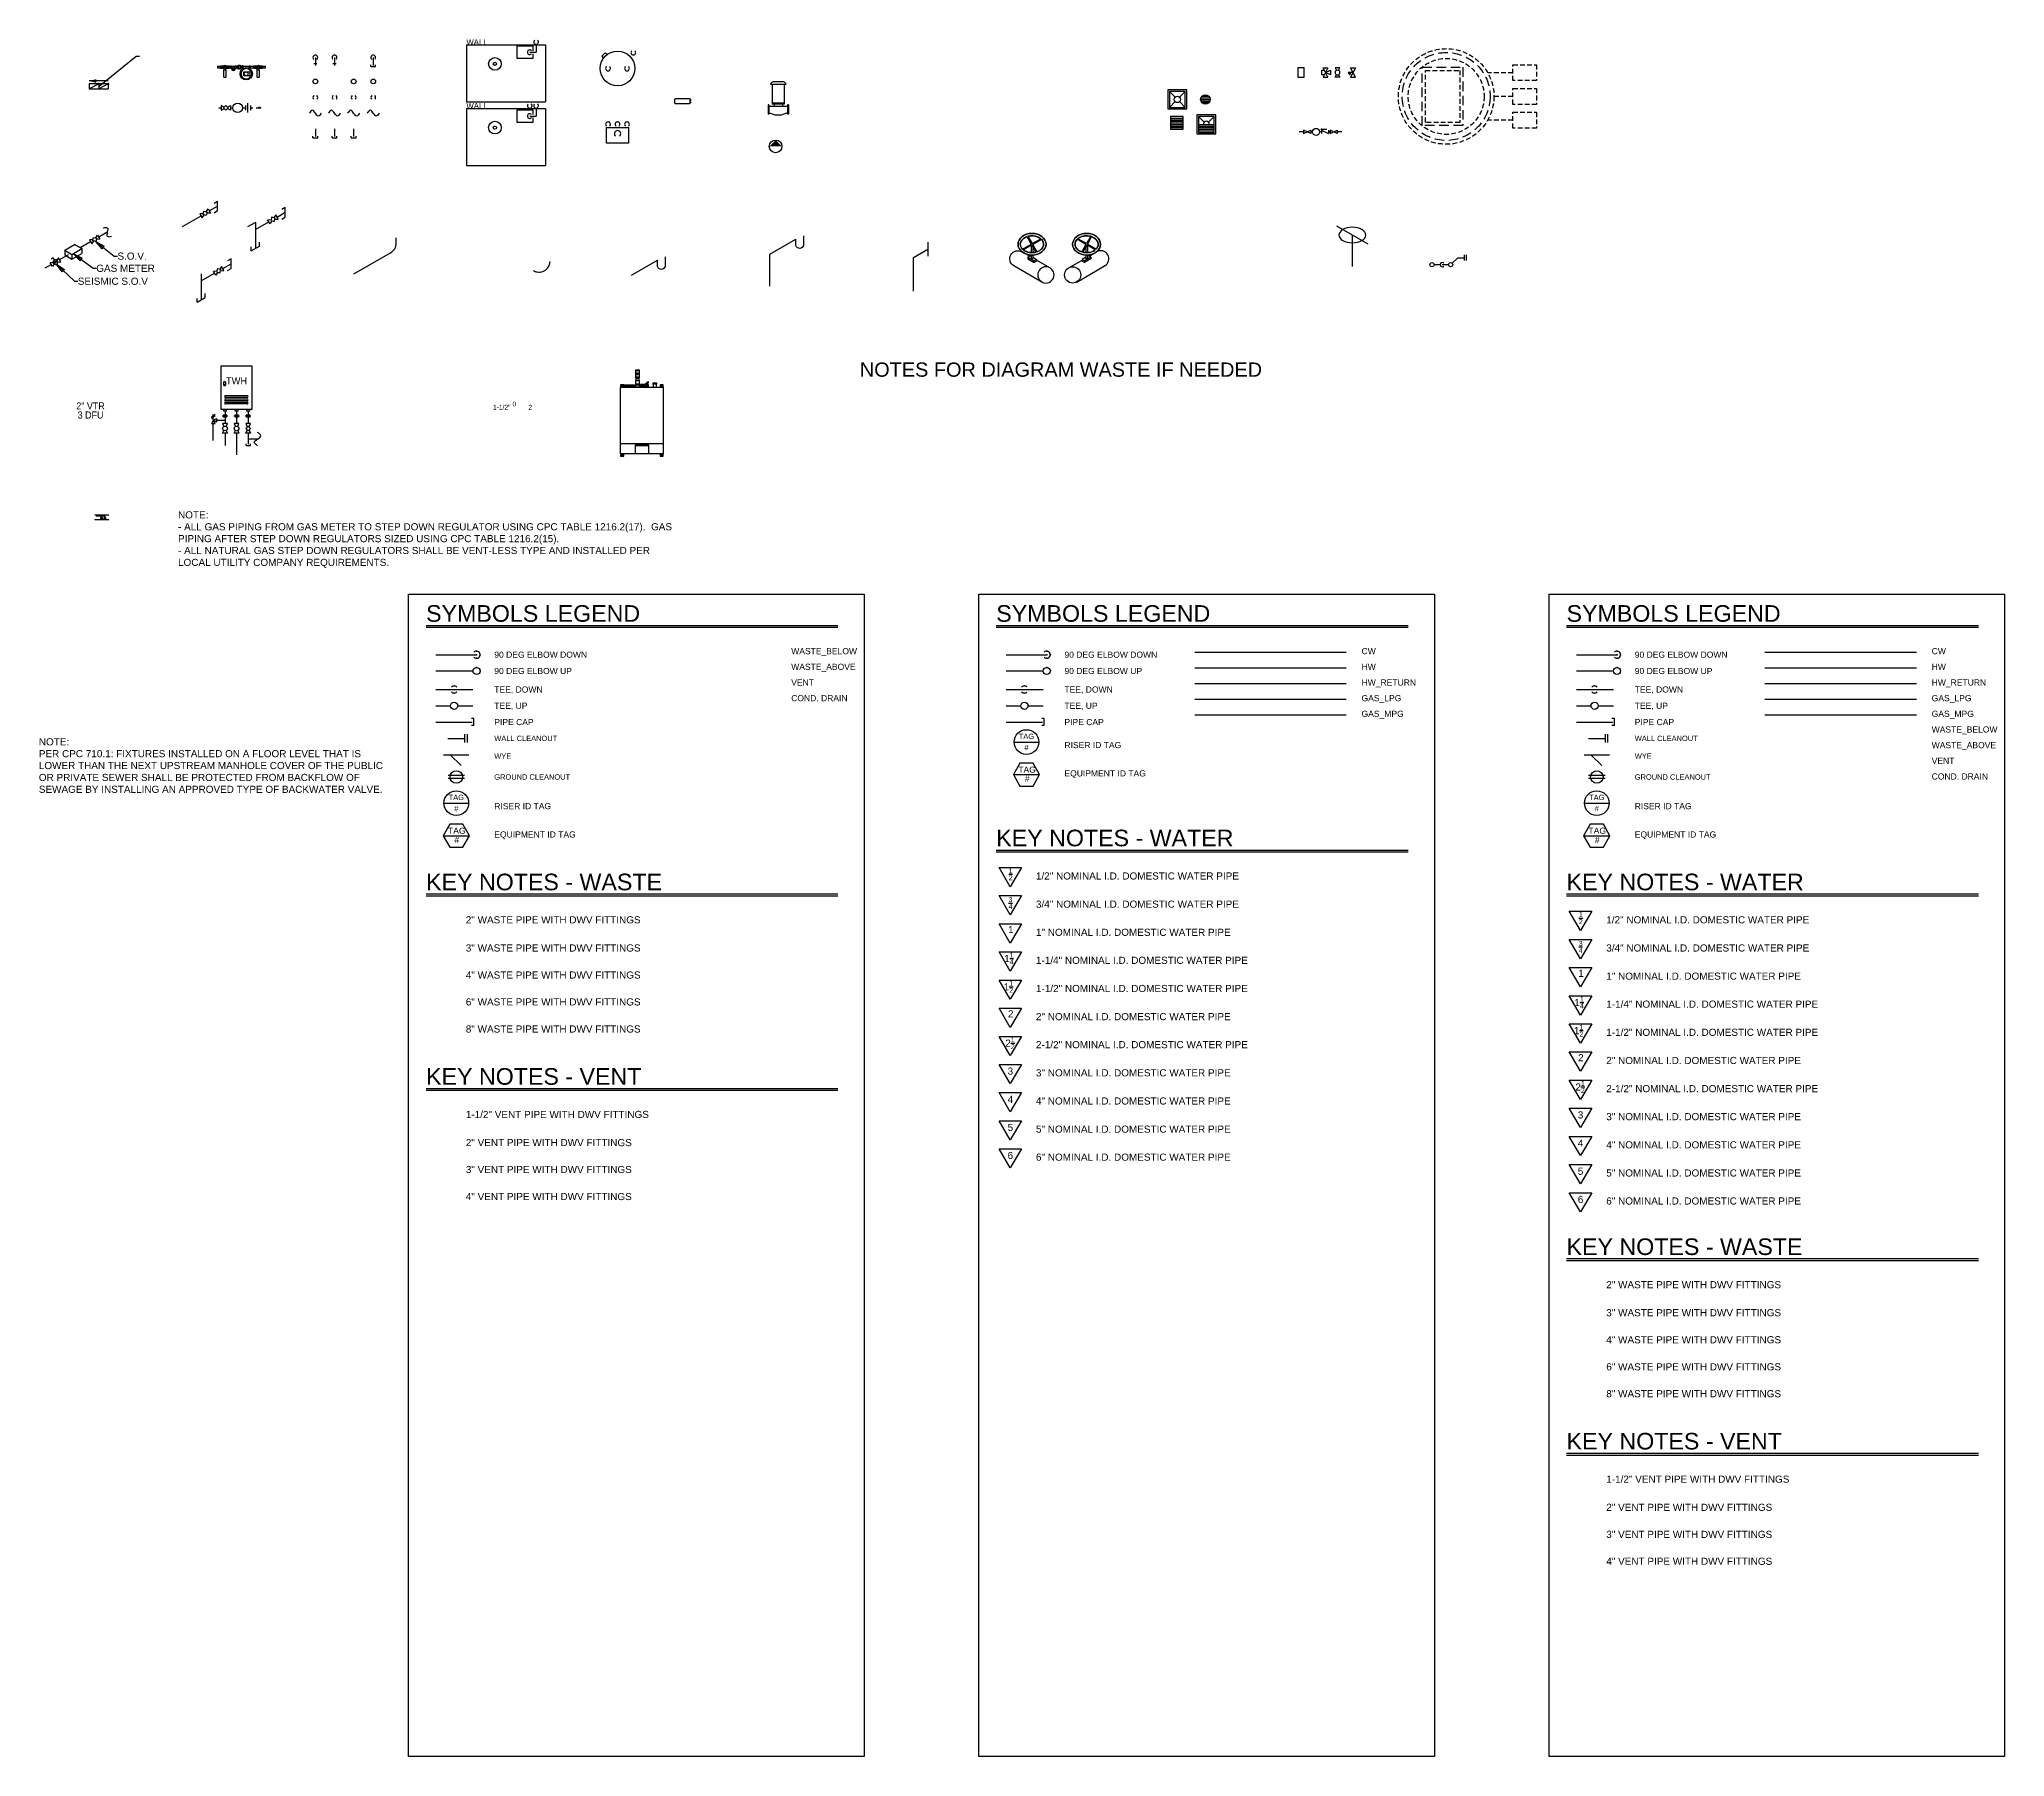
# Model space of a CAD drawing. Extents: x -1929 to 2514, y -3133 to 5867.
# Drawn here: x -1528 to -285, y -510 to 575 of the extents above; entities that cross this region are included whole.
import ezdxf
from ezdxf.enums import TextEntityAlignment as Align

# ---------------------------------------------------------------- set-up
doc = ezdxf.new("R2010")
doc.units = 0
doc.header["$LTSCALE"] = 24
doc.header["$MEASUREMENT"] = 0
doc.set_wipeout_variables(frame=1)
for name, pattern in [('DASHED2', [0.375, 0.25, -0.125]), ('HIDDEN', [0.375, 0.25, -0.125]), ('HIDDEN2', [0.1875, 0.125, -0.0625]), ('Vent', [0.1875, 0.125, -0.0625])]:
    doc.linetypes.add(name, pattern=pattern)
doc.layers.get('0').update_dxf_attribs({"color": 8})
for name, color, linetype in [('E-TXT1', 2, 'Continuous'), ('GEC_BORDER', 2, 'Continuous'), ('GEC_LEGEND', 2, 'Continuous'), ('GEC_TEXT', 2, 'Continuous'), ('P-GAS', 151, 'Continuous'), ('P-SANR', 4, 'HIDDEN'), ('PLUM-4TEXT', 2, 'Continuous'), ('PLUM-BLOCK', 13, 'Continuous'), ('PLUM-CW', 3, 'Cold_Water_Flow'), ('PLUM-DIM-CW', 1, 'Continuous'), ('PLUM-DIM-GAS', 1, 'Continuous'), ('PLUM-DIM-GAS-TEXT', 2, 'Continuous'), ('PLUM-DIM-WV-TEXT', 2, 'Continuous'), ('PLUM-EQUIP', 5, 'Continuous'), ('PLUM-GAS_LP', 151, 'Gas_LP'), ('PLUM-GAS_MP', 151, 'Gas_MP'), ('PLUM-GAS_VENT', 151, 'Vent'), ('PLUM-HW', 2, 'Hot_Water_Flow'), ('PLUM-HW_RETURN', 7, 'Hot_Water_Return_Flow'), ('PLUM-KEYNOTE-CW', 2, 'Cold_Water_Flow'), ('PLUM-SUB-SURFACE DRAIN', 40, 'DASHED2'), ('PLUM-TEXT', 2, 'Continuous'), ('PLUM-TP_RELIEF', 30, 'Temp_and_Press'), ('PLUM-WASTE_ABOVE', 4, 'Plum-Waste_Above'), ('PLUM_SYMBOLS', 3, 'Continuous'), ('PLUM_TEXT', 2, 'Continuous')]:
    doc.layers.add(name, color=color, linetype=linetype)
doc.layers.add('GEC_NO PLOT', color=7, linetype='Continuous', plot=False)
doc.layers.add('PLUM-DIAGRAMS-NP', color=7, linetype='Continuous', plot=False)
doc.layers.get('0').freeze()
doc.layers.get('PLUM-DIM-WV-TEXT').off()
doc.layers.get('PLUM-WASTE_ABOVE').off()
doc.styles.add('A2', font='arial.ttf', dxfattribs={"height": 4.5})
doc.styles.add('ARC-TEXT', font='arial.ttf', dxfattribs={"width": 0.86, "height": 4.5})
doc.styles.add('ARC-TITLE', font='arial.ttf', dxfattribs={"width": 1.00018})
doc.styles.add('Arial', font='arial.ttf')
doc.styles.add('gmep', font='arial.ttf', dxfattribs={"width": 0.85, "height": 0.938})
doc.styles.add('rpm', font='arial.ttf', dxfattribs={"width": 0.85, "height": 0.09375})
doc.styles.get("Standard").update_dxf_attribs({"font": 'arial.ttf'})
doc.linetypes.add('Cold_Water_Flow', pattern='A,0.875,-0.125,0,-0.125,0.875,-0.125,["CW",Standard,S=0.1,R=0,X=-0.12585,Y=-0.05],-0.1,0.875,[1,GEC_FlowArrow.shx,S=0.0625,R=0,X=0,Y=0],0.5', length=3.6)
doc.linetypes.add('Gas_LP', pattern='A,3.2,-0.25,["G",Standard,S=0.1,R=0,X=-0.12585,Y=-0.05],-0.065', length=3.515)
doc.linetypes.add('Gas_MP', pattern='A,3,-0.25,["MPG",Standard,S=0.1,R=0,X=-0.125,Y=-0.05],-0.2665', length=3.5165)
doc.linetypes.add('Hot_Water_Flow', pattern='A,0.8125,-0.125,0,-0.125,0,-0.125,0.875,-0.125,["HW",Standard,S=0.1,R=0,X=-0.12585,Y=-0.05],-0.1,0.875,[1,GEC_FlowArrow.shx,S=0.0625,R=0,X=0,Y=0],0.5', length=3.6625)
doc.linetypes.add('Hot_Water_Return_Flow', pattern='A,0.75,-0.125,0,-0.125,0,-0.125,0,-0.125,0.875,["HWR",Standard,S=0.1,R=0,X=-0.12585,Y=-0.05],0.875,[1,GEC_FlowArrow.shx,S=0.0625,R=0,X=0,Y=0],0.5', length=3.5)
doc.linetypes.add('Plum-Waste_Above', pattern='A,1,[1,GEC_FlowArrow.shx,S=0.09375,R=0,X=0,Y=0],1', length=2)
doc.linetypes.add('Temp_and_Press', pattern='A,3,-0.25,["T&P",Standard,S=0.1,R=0,X=-0.125,Y=-0.05],-0.2665', length=3.5165)
doc.dimstyles.get("Standard").update_dxf_attribs({"dimtxt": 0.18, "dimasz": 0.18, "dimexe": 0.18, "dimexo": 0.0625, "dimgap": 0.09, "dimtad": 0, "dimtih": 1, "dimtoh": 1, "dimdec": 4, "dimzin": 0, "dimdsep": 46, "dimlunit": 4, "dimtxsty": 'Standard', "dimcen": 0.09, "dimadec": 0, "dimazin": 0, "dimtfac": 1, "dimtdec": 4, "dimtofl": 0, "dimtmove": 0, "dimatfit": 3, "dimfxl": 1, "dimfrac": 2, "dimtolj": 1, "dimtzin": 0, "dimarcsym": 0})
doc.dimstyles.new('Standard1', dxfattribs={"dimscale": 24, "dimtxt": 4.5, "dimasz": 0.25, "dimexe": 0.18, "dimexo": 0.0625, "dimgap": 2, "dimtad": 0, "dimtih": 1, "dimtoh": 1, "dimdec": 8, "dimzin": 0, "dimdsep": 46, "dimlunit": 4, "dimtxsty": 'Standard', "dimcen": 0.089844, "dimclre": 256, "dimadec": 0, "dimazin": 0, "dimtfac": 1, "dimtdec": 8, "dimtofl": 0, "dimtmove": 0, "dimatfit": 3, "dimldrblk": 'CLOSEDBLANK', "dimfxl": 1, "dimtolj": 1, "dimtzin": 0, "dimarcsym": 0})

msp = doc.modelspace()

# ---------------------------------------------------------------- texts
at = {"layer": 'GEC_LEGEND', "color": 3, "style": 'ARC-TITLE'}
for s, p in [('SYMBOLS LEGEND', (-1283.3, 206.9)), ('SYMBOLS LEGEND', (-922.9, 206.9)), ('SYMBOLS LEGEND', (-562.4, 206.9)), ('KEY NOTES - WATER', (-922.9, 65)), ('KEY NOTES - WASTE', (-1283.3, 37.2)), ('KEY NOTES - WATER', (-562.4, 37.2)), ('KEY NOTES - VENT', (-1283.3, -85.7)), ('KEY NOTES - WASTE', (-562.4, -193.3)), ('KEY NOTES - VENT', (-562.4, -316.2))]:
    msp.add_text(s, height=10.5, dxfattribs=at).set_placement(p)
at = {"layer": 'GEC_LEGEND', "char_height": 4.5, "width": 239.582, "attachment_point": 1, "style": 'Arial'}
for s, insert in [('{\\W1;1/2" NOMINAL I.D. DOMESTIC WATER PIPE}', (-897.8, 48.5)), ('{\\W1;3/4" NOMINAL I.D. DOMESTIC WATER PIPE}', (-897.8, 30.7)), ('{\\W1;2" WASTE PIPE WITH DWV FITTINGS}', (-1258.2, 20.8)), ('{\\W1;1" NOMINAL I.D. DOMESTIC WATER PIPE}', (-897.8, 12.9)), ('{\\W1;1/2" NOMINAL I.D. DOMESTIC WATER PIPE}', (-537.3, 20.8)), ('{\\W1;3" WASTE PIPE WITH DWV FITTINGS}', (-1258.2, 3)), ('{\\W1;3/4" NOMINAL I.D. DOMESTIC WATER PIPE}', (-537.3, 3)), ('{\\W1;1-1/4" NOMINAL I.D. DOMESTIC WATER PIPE}', (-897.8, -4.8)), ('{\\W1;4" WASTE PIPE WITH DWV FITTINGS}', (-1258.2, -14.1)), ('{\\W1;1-1/2" NOMINAL I.D. DOMESTIC WATER PIPE}', (-897.8, -22.6)), ('{\\W1;1" NOMINAL I.D. DOMESTIC WATER PIPE}', (-537.3, -14.8)), ('{\\W1;6" WASTE PIPE WITH DWV FITTINGS}', (-1258.2, -31.1)), ('{\\W1;1-1/4" NOMINAL I.D. DOMESTIC WATER PIPE}', (-537.3, -32.5)), ('{\\W1;8" WASTE PIPE WITH DWV FITTINGS}', (-1258.2, -48.2)), ('{\\W1;2" NOMINAL I.D. DOMESTIC WATER PIPE}', (-897.8, -40.4)), ('2-1/2" NOMINAL I.D. DOMESTIC WATER PIPE', (-897.8, -58.1)), ('{\\W1;1-1/2" NOMINAL I.D. DOMESTIC WATER PIPE}', (-537.3, -50.3)), ('{\\W1;2" NOMINAL I.D. DOMESTIC WATER PIPE}', (-537.3, -68.1)), ('3" NOMINAL I.D. DOMESTIC WATER PIPE', (-897.8, -75.9)), ('2-1/2" NOMINAL I.D. DOMESTIC WATER PIPE', (-537.3, -85.9)), ('4" NOMINAL I.D. DOMESTIC WATER PIPE', (-897.8, -93.7)), ('{\\W1;1-1/2" VENT PIPE WITH DWV FITTINGS}', (-1258.2, -102.2)), ('5" NOMINAL I.D. DOMESTIC WATER PIPE', (-897.8, -111.5)), ('3" NOMINAL I.D. DOMESTIC WATER PIPE', (-537.3, -103.6)), ('{\\W1;2" VENT PIPE WITH DWV FITTINGS}', (-1258.2, -120)), ('4" NOMINAL I.D. DOMESTIC WATER PIPE', (-537.3, -121.4)), ('6" NOMINAL I.D. DOMESTIC WATER PIPE', (-897.8, -129.2)), ('{\\W1;3" VENT PIPE WITH DWV FITTINGS}', (-1258.2, -137)), ('5" NOMINAL I.D. DOMESTIC WATER PIPE', (-537.3, -139.2)), ('{\\W1;4" VENT PIPE WITH DWV FITTINGS}', (-1258.2, -154.1)), ('6" NOMINAL I.D. DOMESTIC WATER PIPE', (-537.3, -156.9)), ('{\\W1;2" WASTE PIPE WITH DWV FITTINGS}', (-537.3, -209.8)), ('{\\W1;3" WASTE PIPE WITH DWV FITTINGS}', (-537.3, -227.5)), ('{\\W1;4" WASTE PIPE WITH DWV FITTINGS}', (-537.3, -244.6)), ('{\\W1;6" WASTE PIPE WITH DWV FITTINGS}', (-537.3, -261.7)), ('{\\W1;8" WASTE PIPE WITH DWV FITTINGS}', (-537.3, -278.7)), ('{\\W1;1-1/2" VENT PIPE WITH DWV FITTINGS}', (-537.3, -332.7)), ('{\\W1;2" VENT PIPE WITH DWV FITTINGS}', (-537.3, -350.5)), ('{\\W1;3" VENT PIPE WITH DWV FITTINGS}', (-537.3, -367.6)), ('{\\W1;4" VENT PIPE WITH DWV FITTINGS}', (-537.3, -384.6))]:
    msp.add_mtext(s, dxfattribs=dict(at, insert=insert))
at = {"layer": 'PLUM-4TEXT', "linetype": 'ByBlock', "insert": (-1528.1, 116), "char_height": 4.5, "width": 220.959, "attachment_point": 4, "style": 'A2'}
msp.add_mtext('NOTE:\\PPER CPC 710.1: FIXTURES INSTALLED ON A FLOOR LEVEL THAT IS LOWER THAN THE NEXT UPSTREAM MANHOLE COVER OF THE PUBLIC OR PRIVATE SEWER SHALL BE PROTECTED FROM BACKFLOW OF SEWAGE BY INSTALLING AN APPROVED TYPE OF BACKWATER VALVE.', dxfattribs=at)
at = {"layer": 'PLUM-BLOCK', "color": 2, "insert": (-882, 366.2), "char_height": 9, "width": 436.767, "attachment_point": 5, "style": 'A2'}
msp.add_mtext('NOTES FOR DIAGRAM WASTE IF NEEDED', dxfattribs=at)
at = {"layer": 'PLUM-DIM-GAS-TEXT', "style": 'A2'}
for s, p in [('CEILING', (-1492.9, 274.5)), ('FLOOR', (-1492.9, 271.5))]:
    msp.add_text(s, height=0.0938, dxfattribs=at).set_placement(p, align=Align.MIDDLE_RIGHT)
at = {"layer": 'PLUM-DIM-GAS-TEXT', "attachment_point": 1}
for s, insert, char_height, width, style in [('SOV', (-1491.7, 274.4), 0.1, 5.63, 'gmep'), ('1', (-1490.1, 274.1), 0.1, 5.63, 'gmep'), ('2', (-1488.7, 273.4), 0.1, 5.63, 'gmep'), ('3', (-1487.2, 274.1), 0.1, 5.63, 'gmep'), ('NOTE:\\P- ALL GAS PIPING FROM GAS METER TO STEP DOWN REGULATOR USING CPC TABLE 1216.2(17).  GAS PIPING AFTER STEP DOWN REGULATORS SIZED USING CPC TABLE 1216.2(15).\\P- ALL NATURAL GAS STEP DOWN REGULATORS SHALL BE VENT-LESS TYPE AND INSTALLED PER LOCAL UTILITY COMPANY REQUIREMENTS.', (-1440.1, 276.7), 4.5, 314.999, 'A2'), ('\\pi0.18354;DRYER', (-1488.9, 272.5), 0.1, 0.772, 'gmep'), ('35 CFH', (-1488.7, 272.3), 0.1, 5.63, 'gmep'), ('\\pi0.18276;RANGE', (-1486.7, 272.5), 0.1, 0.772, 'gmep'), ('65 CFH', (-1486.6, 272.3), 0.1, 5.63, 'gmep')]:
    msp.add_mtext(s, dxfattribs=dict(at, insert=insert, char_height=char_height, width=width, style=style))
at = {"layer": 'PLUM_TEXT', "style": 'Arial'}
for s, height, p in [('90 DEG ELBOW DOWN', 3.857, (-1240.2, 186.1)), ('90 DEG ELBOW DOWN', 3.857, (-879.8, 186.1)), ('90 DEG ELBOW DOWN', 3.857, (-519.3, 186.1)), ('90 DEG ELBOW UP', 3.857, (-1240.2, 175.8)), ('90 DEG ELBOW UP', 3.857, (-879.8, 175.8)), ('90 DEG ELBOW UP', 3.857, (-519.3, 175.8)), ('TEE, DOWN', 3.86, (-1240.2, 164.1)), ('TEE, DOWN', 3.86, (-879.8, 164.1)), ('TEE, DOWN', 3.86, (-519.3, 164.1)), ('TEE, UP', 3.86, (-1240.2, 153.8)), ('TEE, UP', 3.86, (-879.8, 153.8)), ('TEE, UP', 3.86, (-519.3, 153.8)), ('PIPE CAP', 3.86, (-1240.2, 143.5)), ('PIPE CAP', 3.86, (-879.8, 143.5)), ('PIPE CAP', 3.86, (-519.3, 143.5)), ('WALL CLEANOUT', 3.375, (-1240.2, 133.2)), ('WALL CLEANOUT', 3.375, (-519.3, 133.2)), ('WYE', 3.38, (-1240.2, 122)), ('WYE', 3.38, (-519.3, 122)), ('GROUND CLEANOUT', 3.375, (-1240.2, 108.8)), ('GROUND CLEANOUT', 3.375, (-519.3, 108.8))]:
    msp.add_text(s, height=height, dxfattribs=at).set_placement(p, align=Align.MIDDLE_LEFT)
for s, height, p in [('WASTE_BELOW', 3.855, (-1052.5, 186.4)), ('CW', 3.86, (-692, 186.4)), ('CW', 3.86, (-331.6, 186.4)), ('WASTE_ABOVE', 3.855, (-1052.5, 176.5)), ('HW', 3.86, (-692, 176.5)), ('HW', 3.86, (-331.6, 176.5)), ('VENT', 3.86, (-1052.5, 166.6)), ('HW_RETURN', 3.86, (-692, 166.6)), ('HW_RETURN', 3.86, (-331.6, 166.6)), ('COND. DRAIN', 3.855, (-1052.5, 156.7)), ('GAS_LPG', 3.86, (-692, 156.7)), ('GAS_MPG', 3.86, (-692, 146.8)), ('GAS_LPG', 3.86, (-331.6, 156.7)), ('GAS_MPG', 3.86, (-331.6, 146.8)), ('WASTE_BELOW', 3.855, (-331.6, 136.9)), ('WASTE_ABOVE', 3.855, (-331.6, 127)), ('VENT', 3.86, (-331.6, 117.1)), ('COND. DRAIN', 3.855, (-331.6, 107.2))]:
    msp.add_text(s, height=height, dxfattribs=at).set_placement(p)
at = {"layer": 'PLUM_TEXT', "char_height": 3.857, "width": 86.32, "attachment_point": 1, "style": 'Arial'}
for s, insert in [('RISER ID TAG', (-879.8, 130.9)), ('EQUIPMENT ID TAG', (-879.8, 113)), ('RISER ID TAG', (-1240.2, 92.3)), ('RISER ID TAG', (-519.3, 92.3)), ('EQUIPMENT ID TAG', (-1240.2, 74.4)), ('EQUIPMENT ID TAG', (-519.3, 74.4))]:
    msp.add_mtext(s, dxfattribs=dict(at, insert=insert))

# ---------------------------------------------------------------- blocks, each defined once
blk = doc.blocks.new('*U106')
at = {"linetype": 'Continuous'}
blk.add_spline([(0, -4), (-2, -2), (0, 0), (2, 2), (0, 4)], degree=3, dxfattribs=at)
blk = doc.blocks.new('*U229')
at = {"linetype": 'Continuous'}
blk.add_arc((0, 0), 1.5, 221.81031, 138.18969, dxfattribs=at)
blk = doc.blocks.new('*U228')
at = {"linetype": 'Continuous'}
blk.add_circle((0, 0), 1.5, dxfattribs=at)
blk = doc.blocks.new('*U207')
at = {"linetype": 'Continuous'}
for start, end in [(41.81031, 138.18969), (221.81031, 318.18969)]:
    blk.add_arc((0, 0), 1.5, start, end, dxfattribs=at)
blk = doc.blocks.new('*U208')
at = {"linetype": 'Continuous'}
for p, q in [((0, 0), (5, 0)), ((5.67, 1.5), (4.67, 1.5)), ((5.67, -1.5), (5.67, 1.5)), ((5.67, -1.5), (4.67, -1.5))]:
    blk.add_line(p, q, dxfattribs=at)
blk = doc.blocks.new('8CFM')
blk.add_line((0, 0), (0.404, 0))
blk.add_lwpolyline([(0.101, 0.175), (0, 0), (0.101, -0.175), (0.303, -0.175), (0.404, 0), (0.303, 0.175)], close=True)
at = {"style": 'rpm', "width": 0.85}
for tag, p in [('12', (0.211, 0.03)), ('1200', (0.211, -0.111))]:
    blk.add_attdef(tag, text='', height=0.0938, dxfattribs=at).set_placement(p, align=Align.CENTER)
blk = doc.blocks.new('Tag-Riser')
at = {"color": 0, "linetype": 'ByBlock'}
blk.add_line((-10.4, 0), (10.4, 0), dxfattribs=at)
blk.add_circle((0, 0), 10.4, dxfattribs=at)
at = {"color": 0, "style": 'A2'}
for tag, p in [('TAG', (0, 4.8)), ('#', (0, -4.8))]:
    blk.add_attdef(tag, text='', height=4.5, dxfattribs=at).set_placement(p, align=Align.MIDDLE_CENTER)
blk = doc.blocks.new('*U205')
at = {"linetype": 'Continuous'}
for start, end in [(41.81031, 138.18969), (221.81031, 318.18969)]:
    blk.add_arc((0, 0), 1.5, start, end, dxfattribs=at)
blk = doc.blocks.new('*U206')
at = {"linetype": 'Continuous'}
for p, q in [((0, 0), (5, 0)), ((5.67, 1.5), (4.67, 1.5)), ((5.67, -1.5), (5.67, 1.5)), ((5.67, -1.5), (4.67, -1.5))]:
    blk.add_line(p, q, dxfattribs=at)
blk = doc.blocks.new('*U204')
at = {"color": 4, "linetype": 'Continuous'}
for p, q in [((4, 0.67), (-4, 0.67)), ((4, -0.67), (-4, -0.67))]:
    blk.add_line(p, q, dxfattribs=at)
blk.add_circle((0, 0), 3, dxfattribs=at)
blk = doc.blocks.new('*U203')
at = {"color": 4, "linetype": 'Continuous'}
for p, q in [((0, 0), (8, 0)), ((8, 2), (8, -2)), ((9.25, 2), (9.25, -2))]:
    blk.add_line(p, q, dxfattribs=at)
blk = doc.blocks.new('*U202')
at = {"linetype": 'Continuous'}
for start, end in [(41.81031, 138.18969), (221.81031, 318.18969)]:
    blk.add_arc((0, 0), 1.5, start, end, dxfattribs=at)
blk = doc.blocks.new('*U165')
at = {"linetype": 'Continuous'}
for p, q in [((0, 0), (5, 0)), ((5.67, 1.5), (4.67, 1.5)), ((5.67, -1.5), (5.67, 1.5)), ((5.67, -1.5), (4.67, -1.5))]:
    blk.add_line(p, q, dxfattribs=at)
blk = doc.blocks.new('*U166')
at = {"color": 4, "linetype": 'Continuous'}
for p, q in [((4, 0.67), (-4, 0.67)), ((4, -0.67), (-4, -0.67))]:
    blk.add_line(p, q, dxfattribs=at)
blk.add_circle((0, 0), 3, dxfattribs=at)
blk = doc.blocks.new('*U167')
at = {"color": 4, "linetype": 'Continuous'}
for p, q in [((0, 0), (8, 0)), ((8, 2), (8, -2)), ((9.25, 2), (9.25, -2))]:
    blk.add_line(p, q, dxfattribs=at)
blk = doc.blocks.new('WATER NOTE')
at = {"layer": 'PLUM-KEYNOTE-CW', "linetype": 'Continuous'}
blk.add_lwpolyline([(-7.1, 12.2), (7.1, 12.2), (0, 0), (-7.1, 12.2)], dxfattribs=at)
at = {"layer": 'PLUM-KEYNOTE-CW', "insert": (-1, 7.9), "char_height": 4.5, "width": 34.978, "attachment_point": 4, "rotation": 0.0257, "style": 'Arial'}
blk.add_mtext('\\A1;{\\H0.7x;\\S1/2;} ', dxfattribs=at)
blk = doc.blocks.new('*U196')
at = {"layer": 'PLUM-KEYNOTE-CW', "linetype": 'Continuous'}
blk.add_lwpolyline([(-7.1, 12.2), (7.1, 12.2), (0, 0), (-7.1, 12.2)], dxfattribs=at)
at = {"layer": 'PLUM-KEYNOTE-CW', "insert": (-1.1, 7.5), "char_height": 4.5, "width": 34.978, "attachment_point": 4, "rotation": 0.0257, "style": 'Arial'}
blk.add_mtext('\\A1;{\\H0.7x;\\S3/4;} ', dxfattribs=at)
blk = doc.blocks.new('*U191')
at = {"layer": 'PLUM-KEYNOTE-CW', "linetype": 'Continuous'}
blk.add_lwpolyline([(-7.1, 12.2), (7.1, 12.2), (0, 0), (-7.1, 12.2)], dxfattribs=at)
at = {"layer": 'PLUM-KEYNOTE-CW', "insert": (-1.4, 8.6), "char_height": 4.5, "width": 34.978, "attachment_point": 4, "rotation": 0.0257, "style": 'Arial'}
blk.add_mtext('\\A1;1', dxfattribs=at)
blk = doc.blocks.new('*U192')
at = {"layer": 'PLUM-KEYNOTE-CW', "linetype": 'Continuous'}
blk.add_lwpolyline([(-7.1, 12.2), (7.1, 12.2), (0, 0), (-7.1, 12.2)], dxfattribs=at)
at = {"layer": 'PLUM-KEYNOTE-CW', "insert": (-3.9, 8), "char_height": 4.5, "width": 34.978, "attachment_point": 4, "rotation": 0.0257, "style": 'Arial'}
blk.add_mtext('\\A1;1{\\H0.7x;\\S1/4;} ', dxfattribs=at)
blk = doc.blocks.new('*U193')
at = {"layer": 'PLUM-KEYNOTE-CW', "linetype": 'Continuous'}
blk.add_lwpolyline([(-7.1, 12.2), (7.1, 12.2), (0, 0), (-7.1, 12.2)], dxfattribs=at)
at = {"layer": 'PLUM-KEYNOTE-CW', "insert": (-4.2, 7.9), "char_height": 4.5, "width": 34.978, "attachment_point": 4, "rotation": 0.0257, "style": 'Arial'}
blk.add_mtext('\\A1;1{\\H0.7x;\\S1/2;} ', dxfattribs=at)
blk = doc.blocks.new('*U189')
at = {"layer": 'PLUM-KEYNOTE-CW', "linetype": 'Continuous'}
blk.add_lwpolyline([(-7.1, 12.2), (7.1, 12.2), (0, 0), (-7.1, 12.2)], dxfattribs=at)
at = {"layer": 'PLUM-KEYNOTE-CW', "insert": (-1.5, 8.6), "char_height": 4.5, "width": 34.978, "attachment_point": 4, "rotation": 0.0257, "style": 'Arial'}
blk.add_mtext('\\A1;2', dxfattribs=at)
blk = doc.blocks.new('*U190')
at = {"layer": 'PLUM-KEYNOTE-CW', "linetype": 'Continuous'}
blk.add_lwpolyline([(-7.1, 12.2), (7.1, 12.2), (0, 0), (-7.1, 12.2)], dxfattribs=at)
at = {"layer": 'PLUM-KEYNOTE-CW', "insert": (-3.2, 7.9), "char_height": 4.5, "width": 34.978, "attachment_point": 4, "rotation": 0.0257, "style": 'Arial'}
blk.add_mtext('\\A1;2{\\H0.7x;\\S1/2;} ', dxfattribs=at)
blk = doc.blocks.new('*U187')
at = {"layer": 'PLUM-KEYNOTE-CW', "linetype": 'Continuous'}
blk.add_lwpolyline([(-7.1, 12.2), (7.1, 12.2), (0, 0), (-7.1, 12.2)], dxfattribs=at)
at = {"layer": 'PLUM-KEYNOTE-CW', "insert": (-1.7, 7.9), "char_height": 4.5, "width": 34.978, "attachment_point": 4, "rotation": 0.0257, "style": 'Arial'}
blk.add_mtext('\\A1;3', dxfattribs=at)
blk = doc.blocks.new('*U188')
at = {"layer": 'PLUM-KEYNOTE-CW', "linetype": 'Continuous'}
blk.add_lwpolyline([(-7.1, 12.2), (7.1, 12.2), (0, 0), (-7.1, 12.2)], dxfattribs=at)
at = {"layer": 'PLUM-KEYNOTE-CW', "insert": (-1.7, 7.9), "char_height": 4.5, "width": 34.978, "attachment_point": 4, "rotation": 0.0257, "style": 'Arial'}
blk.add_mtext('\\A1;4', dxfattribs=at)
blk = doc.blocks.new('*U183')
at = {"layer": 'PLUM-KEYNOTE-CW', "linetype": 'Continuous'}
blk.add_lwpolyline([(-7.1, 12.2), (7.1, 12.2), (0, 0), (-7.1, 12.2)], dxfattribs=at)
at = {"layer": 'PLUM-KEYNOTE-CW', "insert": (-1.7, 7.9), "char_height": 4.5, "width": 34.978, "attachment_point": 4, "rotation": 0.0257, "style": 'Arial'}
blk.add_mtext('\\A1;5', dxfattribs=at)
blk = doc.blocks.new('*U184')
at = {"layer": 'PLUM-KEYNOTE-CW', "linetype": 'Continuous'}
blk.add_lwpolyline([(-7.1, 12.2), (7.1, 12.2), (0, 0), (-7.1, 12.2)], dxfattribs=at)
at = {"layer": 'PLUM-KEYNOTE-CW', "insert": (-1.7, 7.9), "char_height": 4.5, "width": 34.978, "attachment_point": 4, "rotation": 0.0257, "style": 'Arial'}
blk.add_mtext('\\A1;6', dxfattribs=at)
blk = doc.blocks.new('*U185')
at = {"layer": 'PLUM-KEYNOTE-CW', "linetype": 'Continuous'}
blk.add_lwpolyline([(-7.1, 12.2), (7.1, 12.2), (0, 0), (-7.1, 12.2)], dxfattribs=at)
at = {"layer": 'PLUM-KEYNOTE-CW', "insert": (-1.1, 7.5), "char_height": 4.5, "width": 34.978, "attachment_point": 4, "rotation": 0.0257, "style": 'Arial'}
blk.add_mtext('\\A1;{\\H0.7x;\\S3/4;} ', dxfattribs=at)
blk = doc.blocks.new('*U186')
at = {"layer": 'PLUM-KEYNOTE-CW', "linetype": 'Continuous'}
blk.add_lwpolyline([(-7.1, 12.2), (7.1, 12.2), (0, 0), (-7.1, 12.2)], dxfattribs=at)
at = {"layer": 'PLUM-KEYNOTE-CW', "insert": (-1.4, 8.6), "char_height": 4.5, "width": 34.978, "attachment_point": 4, "rotation": 0.0257, "style": 'Arial'}
blk.add_mtext('\\A1;1', dxfattribs=at)
blk = doc.blocks.new('*U168')
at = {"layer": 'PLUM-KEYNOTE-CW', "linetype": 'Continuous'}
blk.add_lwpolyline([(-7.1, 12.2), (7.1, 12.2), (0, 0), (-7.1, 12.2)], dxfattribs=at)
at = {"layer": 'PLUM-KEYNOTE-CW', "insert": (-3.9, 8), "char_height": 4.5, "width": 34.978, "attachment_point": 4, "rotation": 0.0257, "style": 'Arial'}
blk.add_mtext('\\A1;1{\\H0.7x;\\S1/4;} ', dxfattribs=at)
blk = doc.blocks.new('*U169')
at = {"layer": 'PLUM-KEYNOTE-CW', "linetype": 'Continuous'}
blk.add_lwpolyline([(-7.1, 12.2), (7.1, 12.2), (0, 0), (-7.1, 12.2)], dxfattribs=at)
at = {"layer": 'PLUM-KEYNOTE-CW', "insert": (-4.2, 7.9), "char_height": 4.5, "width": 34.978, "attachment_point": 4, "rotation": 0.0257, "style": 'Arial'}
blk.add_mtext('\\A1;1{\\H0.7x;\\S1/2;} ', dxfattribs=at)
blk = doc.blocks.new('*U170')
at = {"layer": 'PLUM-KEYNOTE-CW', "linetype": 'Continuous'}
blk.add_lwpolyline([(-7.1, 12.2), (7.1, 12.2), (0, 0), (-7.1, 12.2)], dxfattribs=at)
at = {"layer": 'PLUM-KEYNOTE-CW', "insert": (-1.5, 8.6), "char_height": 4.5, "width": 34.978, "attachment_point": 4, "rotation": 0.0257, "style": 'Arial'}
blk.add_mtext('\\A1;2', dxfattribs=at)
blk = doc.blocks.new('*U171')
at = {"layer": 'PLUM-KEYNOTE-CW', "linetype": 'Continuous'}
blk.add_lwpolyline([(-7.1, 12.2), (7.1, 12.2), (0, 0), (-7.1, 12.2)], dxfattribs=at)
at = {"layer": 'PLUM-KEYNOTE-CW', "insert": (-3.2, 7.9), "char_height": 4.5, "width": 34.978, "attachment_point": 4, "rotation": 0.0257, "style": 'Arial'}
blk.add_mtext('\\A1;2{\\H0.7x;\\S1/2;} ', dxfattribs=at)
blk = doc.blocks.new('*U172')
at = {"layer": 'PLUM-KEYNOTE-CW', "linetype": 'Continuous'}
blk.add_lwpolyline([(-7.1, 12.2), (7.1, 12.2), (0, 0), (-7.1, 12.2)], dxfattribs=at)
at = {"layer": 'PLUM-KEYNOTE-CW', "insert": (-1.7, 7.9), "char_height": 4.5, "width": 34.978, "attachment_point": 4, "rotation": 0.0257, "style": 'Arial'}
blk.add_mtext('\\A1;3', dxfattribs=at)
blk = doc.blocks.new('*U173')
at = {"layer": 'PLUM-KEYNOTE-CW', "linetype": 'Continuous'}
blk.add_lwpolyline([(-7.1, 12.2), (7.1, 12.2), (0, 0), (-7.1, 12.2)], dxfattribs=at)
at = {"layer": 'PLUM-KEYNOTE-CW', "insert": (-1.7, 7.9), "char_height": 4.5, "width": 34.978, "attachment_point": 4, "rotation": 0.0257, "style": 'Arial'}
blk.add_mtext('\\A1;4', dxfattribs=at)
blk = doc.blocks.new('*U174')
at = {"layer": 'PLUM-KEYNOTE-CW', "linetype": 'Continuous'}
blk.add_lwpolyline([(-7.1, 12.2), (7.1, 12.2), (0, 0), (-7.1, 12.2)], dxfattribs=at)
at = {"layer": 'PLUM-KEYNOTE-CW', "insert": (-1.7, 7.9), "char_height": 4.5, "width": 34.978, "attachment_point": 4, "rotation": 0.0257, "style": 'Arial'}
blk.add_mtext('\\A1;5', dxfattribs=at)
blk = doc.blocks.new('*U175')
at = {"layer": 'PLUM-KEYNOTE-CW', "linetype": 'Continuous'}
blk.add_lwpolyline([(-7.1, 12.2), (7.1, 12.2), (0, 0), (-7.1, 12.2)], dxfattribs=at)
at = {"layer": 'PLUM-KEYNOTE-CW', "insert": (-1.7, 7.9), "char_height": 4.5, "width": 34.978, "attachment_point": 4, "rotation": 0.0257, "style": 'Arial'}
blk.add_mtext('\\A1;6', dxfattribs=at)
blk = doc.blocks.new('PLBG_Diagram_TWH')
at = {"layer": 'PLUM-CW', "color": 2}
for p, q in [((11.7, -31.7), (8.1, -31.7)), ((11.1, -31.1), (8.7, -31.1)), ((11.1, -32.3), (8.7, -32.3))]:
    blk.add_line(p, q, dxfattribs=at)
at = {"layer": 'PLUM-CW'}
for p, q in [((8.4, -36.4), (9.2, -38.1)), ((11.4, -36.4), (8.4, -36.4)), ((9.9, -28.5), (9.9, -31.1)), ((9.9, -32.6), (9.9, -36.4)), ((10.6, -38.1), (11.4, -36.4)), ((8.4, -42.4), (9.2, -40.8)), ((11.4, -42.4), (8.4, -42.4)), ((9.9, -42.4), (9.9, -56.1)), ((10.6, -40.8), (11.4, -42.4))]:
    blk.add_line(p, q, dxfattribs=at)
blk.add_circle((9.9, -39.4), 1.5, dxfattribs=at)
at = {"layer": 'PLUM-EQUIP', "color": 8}
for p, q in [((1.6, -10.3), (1.6, -11.9)), ((2.1, -9.9), (2.5, -9.9)), ((2.1, -12.3), (2.5, -12.3)), ((2.9, -10.3), (2.9, -11.9)), ((2.8, -18.7), (16.7, -18.7)), ((16.7, -19.8), (2.8, -19.8)), ((2.8, -20.8), (16.7, -20.8)), ((16.7, -21.9), (2.8, -21.9)), ((2.8, -22.8), (16.7, -22.8)), ((16.7, -23.9), (2.8, -23.9))]:
    blk.add_line(p, q, dxfattribs=at)
at = {"layer": 'PLUM-EQUIP'}
for points in [[(0, -27.2), (19.8, -27.2), (19.8, 0), (0, 0)], [(1.8, -27.2), (3.4, -27.2), (3.4, -28.5), (1.8, -28.5)], [(9.1, -27.2), (10.7, -27.2), (10.7, -28.5), (9.1, -28.5)], [(16.4, -27.2), (18, -27.2), (18, -28.5), (16.4, -28.5)]]:
    blk.add_lwpolyline(points, close=True, dxfattribs=at)
at = {"layer": 'PLUM-EQUIP', "color": 8}
blk.add_circle((2.3, -11.8), 0.182, dxfattribs=at)
for centre, radius, start, end in [((2.1, -10.3), 0.442, 90, 180), ((2.1, -11.9), 0.442, 180, 270), ((2.5, -10.3), 0.442, 0, 90), ((2.5, -11.9), 0.442, 270, 0), ((2.8, -19.3), 0.557, 90, 270), ((2.8, -21.3), 0.557, 90, 270), ((2.8, -23.4), 0.557, 90, 270), ((16.7, -19.3), 0.557, 270, 90), ((16.7, -21.3), 0.557, 270, 90), ((16.7, -23.4), 0.557, 270, 90)]:
    blk.add_arc(centre, radius, start, end, dxfattribs=at)
at = {"layer": 'PLUM-GAS_LP', "color": 2}
for p, q in [((19, -31.7), (15.4, -31.7)), ((18.4, -31.1), (16, -31.1)), ((18.4, -32.3), (16, -32.3))]:
    blk.add_line(p, q, dxfattribs=at)
at = {"layer": 'PLUM-GAS_LP', "linetype": 'ByBlock'}
for p, q in [((15.7, -36.3), (16.7, -38.4)), ((18.8, -36.3), (15.7, -36.3)), ((17.8, -38.4), (18.8, -36.3)), ((15.7, -42.5), (16.7, -40.5)), ((18.8, -42.5), (15.7, -42.5)), ((17.8, -40.5), (18.8, -42.5))]:
    blk.add_line(p, q, dxfattribs=at)
at = {"layer": 'PLUM-GAS_LP', "ltscale": 6}
for p, q in [((17.2, -28.5), (17.2, -31.1)), ((17.2, -32.6), (17.2, -36.3)), ((17.2, -42.5), (17.2, -49.4)), ((23.2, -46.1), (17.2, -46.1)), ((18.6, -50.3), (18.6, -49.1))]:
    blk.add_line(p, q, dxfattribs=at)
at = {"layer": 'PLUM-GAS_LP'}
for p, q in [((17.2, -37.8), (15.7, -39.4)), ((15.7, -39.4), (17.2, -41)), ((15.9, -50.3), (15.9, -49.1)), ((18.8, -39.4), (17.2, -37.8)), ((17.2, -41), (18.8, -39.4)), ((15.9, -50.3), (18.6, -50.3))]:
    blk.add_line(p, q, dxfattribs=at)
at = {"layer": 'PLUM-GAS_LP', "ltscale": 6}
blk.add_spline([(23.2, -50.4), (21.1, -48.3), (23.2, -46.1), (25.3, -44), (23.2, -41.9)], degree=3, dxfattribs=at)
at = {"layer": 'PLUM-HW'}
for p, q in [((4.4, -31.7), (0.8, -31.7)), ((1.1, -36.4), (1.9, -38.1)), ((4.1, -36.4), (1.1, -36.4)), ((3.8, -31.1), (1.4, -31.1)), ((3.8, -32.3), (1.4, -32.3)), ((2.6, -28.5), (2.6, -31.1)), ((2.6, -32.3), (2.6, -36.4)), ((3.3, -38.1), (4.1, -36.4)), ((1.1, -42.4), (1.9, -40.8)), ((4.1, -42.4), (1.1, -42.4)), ((2.6, -42.4), (2.6, -50.1)), ((3.3, -40.8), (4.1, -42.4))]:
    blk.add_line(p, q, dxfattribs=at)
blk.add_circle((2.6, -39.4), 1.5, dxfattribs=at)
at = {"layer": 'PLUM-TP_RELIEF', "color": 2}
for p, q in [((-6, -32), (-3.7, -30.4)), ((-6, -33), (-3.7, -31.3)), ((-4.8, -34.2), (-4.8, -30.7))]:
    blk.add_line(p, q, dxfattribs=at)
at = {"layer": 'PLUM-TP_RELIEF'}
for p, q in [((-4.8, -47.1), (-4.8, -36.3)), ((-2.8, -34.2), (2.6, -34.2))]:
    blk.add_line(p, q, dxfattribs=at)
at = {"layer": 'PLUM-TP_RELIEF', "color": 2}
for points in [[(-3.6, -36.3), (-4.8, -34.2), (-6, -36.3)], [(-2.8, -35.4), (-4.8, -34.2), (-2.8, -33.1)]]:
    blk.add_lwpolyline(points, close=True, dxfattribs=at)
at = {"layer": 'PLUM-TEXT', "style": 'ARC-TEXT', "width": 0.9304}
blk.add_text('TWH', height=4.5, dxfattribs=at).set_placement((9.9, -9.4), align=Align.MIDDLE_CENTER)
blk = doc.blocks.new('*U148')
at = {"layer": 'PLUM-TEXT', "style": 'A2', "width": 0.9}
blk.add_text('2" VTR', height=4.5, dxfattribs=at).set_placement((0, 16.9), align=Align.BOTTOM_CENTER)
blk.add_attdef('DFU', text='', height=4.5, dxfattribs=at).set_placement((0, 11.2), align=Align.BOTTOM_CENTER)
blk = doc.blocks.new('*U147')
blk.add_lwpolyline([(0, 3.5), (1.2, 3.4), (2.4, 3.2), (3.4, 2.9), (4.2, 2.5), (5, 1.9), (5.6, 1.2), (5.9, 0.6), (6, 0), (5.9, -0.6), (5.6, -1.2), (5, -1.9), (4.2, -2.5), (3.4, -2.9), (2.4, -3.2), (1.2, -3.4), (0, -3.5), (-1.2, -3.4), (-2.4, -3.2), (-3.4, -2.9), (-4.2, -2.5), (-5, -1.9), (-5.6, -1.2), (-5.9, -0.6), (-6, 0), (-5.9, 0.6), (-5.6, 1.2), (-5, 1.9), (-4.2, 2.5), (-3.4, 2.9), (-2.4, 3.2), (-1.2, 3.4)], close=True)
blk.add_wipeout([(0, 3.5), (1.2, 3.4), (2.4, 3.2), (3.4, 2.9), (4.2, 2.5), (5, 1.9), (5.6, 1.2), (5.9, 0.6), (6, 0), (5.9, -0.6), (5.6, -1.2), (5, -1.9), (4.2, -2.5), (3.4, -2.9), (2.4, -3.2), (1.2, -3.4), (0, -3.5), (-1.2, -3.4), (-2.4, -3.2), (-3.4, -2.9), (-4.2, -2.5), (-5, -1.9), (-5.6, -1.2), (-5.9, -0.6), (-6, 0), (-5.9, 0.6), (-5.6, 1.2), (-5, 1.9), (-4.2, 2.5), (-3.4, 2.9), (-2.4, 3.2), (-1.2, 3.4)])
at = {"style": 'A2'}
blk.add_attdef('NO.', text='', height=4.5, dxfattribs=at).set_placement((0, 0), align=Align.MIDDLE_CENTER)
at = {"layer": 'PLUM-DIAGRAMS-NP', "style": 'A2'}
for tag, p in [('VENT', (-8, 3.5)), ('WC', (0, 5.5)), ('DFU', (10, 3.5))]:
    blk.add_attdef(tag, text='', height=3, dxfattribs=at).set_placement(p, align=Align.MIDDLE_CENTER)
blk = doc.blocks.new('BOILER')
at = {"layer": 'PLUM-EQUIP'}
for points in [[(-3.9, 32), (-1.7, 32), (-1.7, 31.7), (-3.9, 31.7)], [(-3.9, 27.3), (-1.7, 27.3), (-1.7, 27), (-3.9, 27)], [(-3.8, 31.7), (-1.8, 31.7), (-1.8, 27.3), (-3.8, 27.3)], [(-3.8, 25.3), (-1.8, 25.3), (-1.8, 22.9), (-3.8, 22.9)], [(-3.7, 27), (-1.9, 27), (-1.9, 25.3), (-3.7, 25.3)], [(-3.5, 30), (-3.3, 30), (-3.3, 29), (-3.5, 29)], [(-11.5, 22.6), (-13.5, 22.6), (-13.5, 21.1), (-11.5, 21.1)], [(-13.5, 21.1), (13.5, 21.1), (13.5, -21.1), (-13.5, -21.1)], [(-9.5, 21.7), (-4.6, 21.7), (-4.6, 22.3), (-9.5, 22.3)], [(-9.5, 21.1), (-4.5, 21.1), (-4.5, 21.7), (-9.5, 21.7)], [(-3.9, 22.9), (-1.7, 22.9), (-1.7, 22.6), (-3.9, 22.6)], [(-3.8, 22.6), (-1.8, 22.6), (-1.8, 21.1), (-3.8, 21.1)], [(2.1, 23), (2.8, 22.3), (2.9, 22.3), (2.2, 23)], [(2.2, 23.1), (2.9, 22.4), (3, 22.5), (2.3, 23.2)], [(3.2, 23.4), (3.1, 23.4), (3, 23.3), (3, 23.2), (3.1, 23.2), (3.2, 23.3)], [(3.2, 23.4), (3.1, 23.4), (3, 23.3), (3, 23.2), (3.2, 23.2), (3.2, 23.3)], [(7.2, 23.8), (9.2, 23.8), (9.2, 22.9), (7.2, 22.9)], [(7.2, 21.1), (9.2, 21.1), (9.2, 22.9), (7.2, 22.9)], [(13.5, 22.6), (11.5, 22.6), (11.5, 21.1), (13.5, 21.1)], [(-11.5, -21.1), (-13.5, -21.1), (-13.5, -22.6), (-11.5, -22.6)], [(-4.1, -15.8), (4.1, -15.8), (4.1, -21.1), (-4.1, -21.1)], [(13.5, -21.1), (11.5, -21.1), (11.5, -22.6), (13.5, -22.6)]]:
    blk.add_lwpolyline(points, close=True, dxfattribs=at)
for points in [[(-3.7, 26.8), (-1.9, 26.8)], [(-3.3, 29.9), (-3.1, 29.9)], [(-3.3, 29.1), (-3.1, 29.1)], [(-11.5, 22.5), (-9.5, 22.5)], [(-11.5, 21.8), (-9.5, 21.8)], [(-9.5, 22.5), (-9.5, 21.1)], [(1.6, 22.3), (-1, 22.3), (-1, 21.7), (1.3, 21.7)], [(1.9, 22.7), (-0.9, 22.7), (-0.9, 22.3), (1.6, 22.3)], [(1.3, 21.7), (-0.9, 21.7), (-0.9, 21.1), (4.1, 21.1), (4.1, 21.7), (2.2, 21.7)], [(2.3, 23), (2.2, 23)], [(2.2, 21.7), (4.2, 21.7), (4.2, 22.3), (2.8, 22.3)], [(2.7, 23.3), (2.4, 23)], [(2.8, 23.2), (2.6, 23.4), (2.7, 23.5), (2.9, 23.2)], [(2.9, 23.2), (2.7, 23), (2.8, 22.9), (3.1, 23.1)], [(2.7, 22.3), (2.7, 22.3)], [(2.7, 22.3), (2.7, 22.3)], [(3, 23.7), (2.8, 23.4)], [(2.8, 22.3), (4.1, 22.3), (4.1, 22.7), (3, 22.7)], [(2.9, 22.5), (2.8, 22.4)], [(3.1, 22.9), (2.9, 22.6)], [(3.2, 23.5), (3, 23.7), (3, 23.8), (3.3, 23.6)], [(3.1, 23.1), (3.3, 22.9), (3.2, 22.8), (3, 23)], [(3.4, 24), (3.1, 23.7)], [(3.3, 23.4), (3.6, 23.6), (3.4, 23.8), (3.2, 23.5)], [(3.5, 23.2), (3.2, 23)], [(3.4, 23.4), (3.6, 23.2), (3.5, 23.2), (3.3, 23.4)], [(3.4, 24), (3.8, 23.6)], [(3.7, 24.2), (3.5, 23.9)], [(3.8, 23.6), (3.5, 23.3)], [(4, 23.9), (3.7, 23.6)], [(-13.5, -14.6), (13.5, -14.6)], [(-4.1, -15.3), (4.1, -15.3)], [(4.1, -15.8), (-4.1, -15.8)]]:
    blk.add_lwpolyline(points, dxfattribs=at)
for centre, radius in [((-12.5, 21.9), 0.375), ((3.1, 23.3), 0.216), ((12.5, 21.9), 0.375), ((-12.5, -21.9), 0.375), ((12.5, -21.9), 0.375)]:
    blk.add_circle(centre, radius, dxfattribs=at)
for centre, radius, start, end in [((-2.8, 29.5), 0.499, 233.2672, 126.7328), ((3.9, 24.1), 0.3, 266.8103, 183.1897), ((3.9, 24.1), 0.2, 315, 135), ((-4.1, -15.6), 0.25, 90, 270), ((4.1, -15.6), 0.25, 270, 90)]:
    blk.add_arc(centre, radius, start, end, dxfattribs=at)
for points, knots in [([(1.2, 21.1), (1.3, 21.5), (1.3, 22.2), (1.9, 22.7), (2.1, 22.9)], [0, 0, 0, 0, 0.966603, 2.06743, 2.06743, 2.06743, 2.06743]), ([(2, 21.1), (2.1, 21.2), (2.1, 21.3), (2.1, 21.5), (2.1, 21.6), (2.2, 21.7), (2.2, 21.7), (2.2, 21.9), (2.3, 21.9), (2.5, 22.1), (2.6, 22.2), (2.7, 22.3), (2.7, 22.3), (2.7, 22.3), (2.7, 22.3)], [0.081662, 0.081662, 0.081662, 0.081662, 0.429678, 0.429678, 0.828551, 0.828551, 1.098949, 1.098949, 1.603523, 1.603523, 2.06743, 2.06743, 2.06743, 2.110779, 2.110779, 2.110779, 2.110779])]:
    blk.add_open_spline(points, degree=3, knots=knots, dxfattribs=at)
blk = doc.blocks.new('_ClosedBlank')
at = {"color": 0, "linetype": 'ByBlock', "lineweight": -2}
for p, q in [((-1, 0.17), (0, 0)), ((-1, 0.17), (-1, -0.17)), ((0, 0), (-1, -0.17))]:
    blk.add_line(p, q, dxfattribs=at)
blk = doc.blocks.new('*U214')
at = {"linetype": 'ByBlock'}
for p, q in [((3, -1.5), (-3, 1.5)), ((-3, -1.5), (3, 1.5)), ((-3, 1.5), (-3, -1.5)), ((3, 1.5), (3, -1.5))]:
    blk.add_line(p, q, dxfattribs=at)
blk.add_lwpolyline([(0, 0), (0, -3), (-1.5, -3)])
blk.add_circle((0, 0), 1.5, dxfattribs=at)
blk = doc.blocks.new('*U213')
at = {"linetype": 'ByBlock'}
for p, q in [((-3, -1.5), (-3, 1.5)), ((-3, 1.5), (-1, 0.5)), ((3, 1.5), (1, 0.5)), ((3, -1.5), (3, 1.5)), ((-1, -0.5), (-3, -1.5)), ((1, -0.5), (3, -1.5))]:
    blk.add_line(p, q, dxfattribs=at)
for p, q in [((0, 1.5), (-1.5, 0)), ((1.5, 0), (0, 1.5)), ((-1.5, 0), (0, -1.5)), ((0, -1.5), (1.5, 0))]:
    blk.add_line(p, q)
blk = doc.blocks.new('*U162')
at = {"linetype": 'Continuous'}
blk.add_spline([(-2.7, -2.7), (-2.7, 0), (0, 0), (2.7, 0), (2.7, 2.7)], degree=3, dxfattribs=at)
blk = doc.blocks.new('PLBG_Iso_Gas Valve')
at = {"layer": 'PLUM-GAS_LP', "ltscale": 2}
blk.add_line((0, 0), (11.8, 6.8), dxfattribs=at)
for points in [[(16.9, 9.8), (22.1, 12.8)], [(22.1, 9.8), (22.1, 15.8), (20, 14.5)], [(22.1, 9.8), (20, 8.5)]]:
    blk.add_lwpolyline(points, dxfattribs=at)
at = {"layer": 'P-GAS', "xscale": -1, "rotation": 209.9999999999999}
blk.add_blockref('*U213', (14.3, 8.3), dxfattribs=at)
blk = doc.blocks.new('*U163')
at = {"layer": 'PLUM-GAS_LP', "ltscale": 2}
blk.add_line((5, -1.6), (13.5, 3.3), dxfattribs=at)
at = {"layer": 'PLUM-GAS_LP'}
for points in [[(5, 2.9), (0, 0)], [(7.6, -12.1), (7.6, -9.6)], [(2.4, -15.1), (2.4, -12.6)]]:
    blk.add_lwpolyline(points, dxfattribs=at)
at = {"layer": 'PLUM-GAS_LP', "ltscale": 2}
for points in [[(5, 2.9), (5, -13.6)], [(18.7, 6.3), (23.9, 9.3)], [(21.7, 5), (23.9, 6.3), (23.9, 12.3), (21.7, 11)], [(2.4, -15.1), (7.6, -12.1)]]:
    blk.add_lwpolyline(points, dxfattribs=at)
at = {"layer": 'P-GAS', "rotation": 30.00000000000004}
blk.add_blockref('*U213', (16.1, 4.8), dxfattribs=at)
blk = doc.blocks.new('*U164')
at = {"layer": 'PLUM-GAS_LP', "ltscale": 2}
blk.add_line((0, -4.5), (8.5, 0.4), dxfattribs=at)
for points in [[(13.7, 3.4), (18.9, 6.4)], [(16.7, 2.1), (18.9, 3.4), (18.9, 9.4), (16.7, 8.1)], [(0, 0), (0, -16.5)], [(-2.6, -18), (2.6, -15)]]:
    blk.add_lwpolyline(points, dxfattribs=at)
at = {"layer": 'PLUM-GAS_LP'}
for points in [[(-2.6, -18), (-2.6, -15.5)], [(2.6, -15), (2.6, -12.5)]]:
    blk.add_lwpolyline(points, dxfattribs=at)
at = {"layer": 'P-GAS', "rotation": 30.00000000000004}
blk.add_blockref('*U213', (11.1, 1.9), dxfattribs=at)
blk = doc.blocks.new('*U86')
at = {"layer": 'P-SANR', "linetype": 'Continuous'}
blk.add_lwpolyline([(0, 0), (23.3, 13.3, 0.269493), (26.8, 19.4), (26.8, 22.7)], format="xyb", dxfattribs=at)
blk = doc.blocks.new('*U87')
at = {"layer": 'P-SANR', "linetype": 'Continuous'}
blk.add_arc((36.8, 21.8), 7.03, 238.8077, 357.1674, dxfattribs=at)
blk = doc.blocks.new('*U88')
at = {"layer": 'P-SANR', "linetype": 'Continuous'}
blk.add_line((0, 0), (16.4, 9.5), dxfattribs=at)
blk.add_lwpolyline([(21.2, 11.5), (21.2, 5.5, -0.787968), (16.4, 5.4), (16.4, 9.5)], format="xyb", dxfattribs=at)
blk = doc.blocks.new('*U57')
at = {"layer": 'P-SANR', "linetype": 'Continuous'}
for p, q in [((0, 20.3), (16.4, 29.8)), ((0, 0), (0, 20.3))]:
    blk.add_line(p, q, dxfattribs=at)
blk.add_lwpolyline([(21.2, 31.8), (21.2, 25.8, -0.787968), (16.4, 25.7), (16.4, 29.8)], format="xyb", dxfattribs=at)
blk = doc.blocks.new('*U61')
at = {"layer": 'P-SANR', "linetype": 'Continuous'}
blk.add_line((0, 0), (0, 21.2), dxfattribs=at)
for points in [[(0, 21.2), (9, 26.4)], [(9, 30.8), (9, 22)]]:
    blk.add_lwpolyline(points, dxfattribs=at)
blk = doc.blocks.new('*U79')
at = {"layer": 'P-SANR', "linetype": 'Continuous'}
for points in [[(-4895.4, -2595.8), (-4898.1, -2600.4)], [(-4894.8, -2596), (-4897.5, -2600.7)], [(-4898.4, -2600.9), (-4903.9, -2597.7)], [(-4898.1, -2600.4), (-4903.5, -2597.3)], [(-4898.4, -2600.9), (-4901.1, -2605.6)], [(-4897.8, -2601.2), (-4900.5, -2605.8)], [(-4895.3, -2608.9), (-4899.3, -2611.2)], [(-4898.5, -2600.9), (-4898.5, -2601.2)], [(-4898.5, -2602.4), (-4898.5, -2606.1)], [(-4898.5, -2607.6), (-4898.5, -2609.9)], [(-4892.5, -2604.3), (-4897.8, -2601.2)], [(-4892, -2603.9), (-4897.5, -2600.7)], [(-4897.4, -2601.5), (-4897.4, -2606.1)], [(-4897.4, -2607.6), (-4897.4, -2609.7)], [(-4896.8, -2608), (-4897.4, -2608.4)], [(-4895.3, -2608.9), (-4896.8, -2608)], [(-4896.4, -2608.3), (-4891.7, -2605.6)], [(-4895.3, -2608.9), (-4895.3, -2610.1)], [(-4909.3, -2615.8), (-4900.8, -2610.9)], [(-4904.2, -2624.7), (-4886.6, -2614.5)], [(-4898.5, -2609), (-4900.8, -2610.4)], [(-4900.8, -2610.4), (-4899.3, -2611.2)], [(-4900.8, -2610.4), (-4900.8, -2611.6), (-4899.3, -2612.4)], [(-4895.3, -2610.1), (-4899.3, -2612.4)], [(-4899.3, -2611.2), (-4899.3, -2612.4)]]:
    blk.add_lwpolyline(points, dxfattribs=at)
blk.add_circle((-4906.8, -2620.2), 5.13, dxfattribs=at)
blk.add_arc((-4889.1, -2610), 5.13, 300, 120, dxfattribs=at)
blk.add_ellipse((-4898, -2600.8), major_axis=(8.85, 0), ratio=0.771299, dxfattribs=at)
at = {"layer": 'P-SANR', "linetype": 'Continuous', "extrusion": (0, 0, -1)}
blk.add_ellipse((-4898, -2600.8), major_axis=(-8.85, 0), ratio=0.771299, dxfattribs=at)
at = {"layer": 'P-SANR', "linetype": 'Continuous'}
for points, knots in [([(-4903.5, -2597.3), (-4903.1, -2597), (-4902.7, -2596.7), (-4901.1, -2595.9), (-4899.9, -2595.6), (-4897.6, -2595.4), (-4896.4, -2595.6), (-4895.4, -2595.8)], [0.755024, 0.755024, 0.755024, 0.755024, 0.98828, 0.98828, 1.48242, 1.48242, 1.911798, 1.911798, 1.911798, 1.911798]), ([(-4895.4, -2595.8), (-4896, -2595.7), (-4896.7, -2595.6), (-4898.6, -2595.4), (-4899.9, -2595.6), (-4902, -2596.3), (-4902.8, -2596.8), (-4903.5, -2597.3)], [1.229748, 1.229748, 1.229748, 1.229748, 1.48242, 1.48242, 1.976559, 1.976559, 2.394093, 2.394093, 2.394093, 2.394093]), ([(-4894.8, -2596), (-4893.8, -2596.4), (-4892.8, -2597), (-4891.4, -2598.4), (-4890.9, -2599.2), (-4890.5, -2600.8), (-4890.6, -2601.6), (-4891.2, -2602.9), (-4891.5, -2603.4), (-4892, -2603.9)], [1.987033, 1.987033, 1.987033, 1.987033, 2.470699, 2.470699, 2.964839, 2.964839, 3.458979, 3.458979, 3.795321, 3.795321, 3.795321, 3.795321]), ([(-4892, -2603.9), (-4891.6, -2603.5), (-4891.3, -2603), (-4890.8, -2602), (-4890.6, -2601.4), (-4890.6, -2600.8), (-4890.6, -2600), (-4890.9, -2599.2), (-4892, -2597.7), (-4892.8, -2597), (-4894.1, -2596.3), (-4894.5, -2596.1), (-4894.8, -2596)], [5.62949, 5.62949, 5.62949, 5.62949, 5.929678, 5.929678, 6.283185, 6.283185, 6.283185, 6.777325, 6.777325, 7.271465, 7.271465, 7.429393, 7.429393, 7.429393, 7.429393]), ([(-4903.9, -2597.7), (-4904.6, -2598.4), (-4905, -2599.2), (-4905.4, -2600.8), (-4905.3, -2601.6), (-4904.7, -2603.1), (-4904.1, -2603.9), (-4902.6, -2605), (-4901.9, -2605.4), (-4901.1, -2605.6)], [2.487683, 2.487683, 2.487683, 2.487683, 2.964839, 2.964839, 3.458979, 3.458979, 3.953119, 3.953119, 4.295512, 4.295512, 4.295512, 4.295512]), ([(-4901.1, -2605.6), (-4901.8, -2605.4), (-4902.4, -2605.1), (-4903.9, -2604.1), (-4904.5, -2603.3), (-4905.2, -2602), (-4905.3, -2601.4), (-4905.3, -2600.8), (-4905.3, -2600), (-4905.1, -2599.2), (-4904.4, -2598.2), (-4904.2, -2598), (-4903.9, -2597.7)], [5.129264, 5.129264, 5.129264, 5.129264, 5.435538, 5.435538, 5.929678, 5.929678, 6.283185, 6.283185, 6.283185, 6.777325, 6.777325, 6.936937, 6.936937, 6.936937, 6.936937]), ([(-4892.5, -2604.3), (-4892.6, -2604.4), (-4892.7, -2604.5), (-4893.6, -2605.2), (-4894.8, -2605.7), (-4897.2, -2606.2), (-4898.5, -2606.2), (-4900, -2605.9), (-4900.2, -2605.9), (-4900.5, -2605.8)], [3.888634, 3.888634, 3.888634, 3.888634, 3.953119, 3.953119, 4.447259, 4.447259, 4.941398, 4.941398, 5.04573, 5.04573, 5.04573, 5.04573]), ([(-4900.5, -2605.8), (-4900.3, -2605.9), (-4900.2, -2605.9), (-4898.8, -2606.2), (-4897.5, -2606.2), (-4895, -2605.8), (-4893.9, -2605.3), (-4892.8, -2604.6), (-4892.6, -2604.5), (-4892.5, -2604.3)], [4.379053, 4.379053, 4.379053, 4.379053, 4.447259, 4.447259, 4.941398, 4.941398, 5.435538, 5.435538, 5.528065, 5.528065, 5.528065, 5.528065])]:
    blk.add_open_spline(points, degree=3, knots=knots, dxfattribs=at)
blk.add_spline([(-4898.5, -2609.9), (-4897.9, -2610), (-4897.4, -2609.7)], degree=3, dxfattribs=at)
blk = doc.blocks.new('PLBG_Iso_ GCO')
at = {"layer": 'P-SANR', "linetype": 'Continuous'}
for p, q in [((-4862.7, -2586.3), (-4882.5, -2574.9)), ((-4872.6, -2600.5), (-4872.6, -2580.6))]:
    blk.add_line(p, q, dxfattribs=at)
at = {"layer": 'P-SANR', "linetype": 'Continuous', "extrusion": (0, 0, -1)}
blk.add_ellipse((-4872.6, -2580.6), major_axis=(8.46, 0), ratio=0.57735, dxfattribs=at)
blk = doc.blocks.new('*U93')
at = {"color": 4, "linetype": 'Continuous'}
for p, q in [((-10.25, 2), (-10.25, 6)), ((-9, 2), (-9, 6)), ((-4, 4), (-9, 4)), ((0, 0), (-4, 4))]:
    blk.add_line(p, q, dxfattribs=at)
blk = doc.blocks.new('*U72')
at = {"linetype": 'Continuous'}
blk.add_circle((0, 0), 1.5, dxfattribs=at)
blk = doc.blocks.new('Fire Sprinkler Hub Drain')
at = {"layer": 'PLUM-EQUIP', "color": 4}
for p, q in [((1.5, 0.1), (6, 0.1)), ((7.5, 0.1), (12, 0.1))]:
    blk.add_line(p, q, dxfattribs=at)
blk.add_circle((0, 0.1), 1.5, dxfattribs=at)
blk.add_arc((7.5, 0.1), 1.5, 41.8103, 318.1897, dxfattribs=at)
at = {"layer": 'PLUM-EQUIP', "rotation": 270}
blk.add_blockref('*U72', (13.5, 0.1), dxfattribs=at)
at = {"layer": 'PLUM-EQUIP', "xscale": -1}
blk.add_blockref('*U93', (14.6, 1.1), dxfattribs=at)
blk = doc.blocks.new('PLBG_Gas Step Down Regulator')
at = {"layer": 'GEC_NO PLOT'}
for points in [[(11.6, 0), (14.7, 0)], [(14.7, 0), (13.3, 0.4)], [(14.7, 0), (13.3, -0.4)]]:
    blk.add_lwpolyline(points, dxfattribs=at)
at = {"layer": 'PLUM-EQUIP'}
blk.add_circle((0, 0), 3, dxfattribs=at)
at = {"layer": 'PLUM-GAS_LP'}
for p, q in [((3, 0), (5, 0)), ((5, 1.5), (5, -1.5)), ((6.5, -3), (6.5, 3)), ((8, 1.5), (8, -1.5)), ((8, 0), (9.5, 0))]:
    blk.add_line(p, q, dxfattribs=at)
at = {"layer": 'PLUM-GAS_MP'}
for p, q in [((-12, 0), (-10.5, 0)), ((-7.5, 1.5), (-9, 0)), ((-9, 0), (-7.5, -1.5)), ((-6, 0), (-7.5, 1.5)), ((-7.5, -1.5), (-6, 0)), ((-4.5, 0), (-3, 0))]:
    blk.add_line(p, q, dxfattribs=at)
at = {"layer": 'PLUM-GAS_MP', "linetype": 'ByBlock'}
for p, q in [((-8.5, 0.5), (-10.5, 1.5)), ((-10.5, 1.5), (-10.5, -1.5)), ((-6.5, 0.5), (-4.5, 1.5)), ((-4.5, 1.5), (-4.5, -1.5)), ((-10.5, -1.5), (-8.5, -0.5)), ((-4.5, -1.5), (-6.5, -0.5))]:
    blk.add_line(p, q, dxfattribs=at)
blk = doc.blocks.new('*U70')
at = {"linetype": 'Continuous'}
blk.add_arc((0, 0), 1.5, 41.8103, 318.1897, dxfattribs=at)
blk = doc.blocks.new('*U71')
at = {"linetype": 'Continuous'}
for p, q in [((0, 0), (5, 0)), ((4, 1), (4, -1))]:
    blk.add_line(p, q, dxfattribs=at)
blk = doc.blocks.new('*U73')
at = {"linetype": 'Continuous'}
for start, end in [(41.8103, 138.1897), (221.8103, 318.1897)]:
    blk.add_arc((0, 0), 1.5, start, end, dxfattribs=at)
blk = doc.blocks.new('*U74')
at = {"linetype": 'Continuous'}
blk.add_spline([(0, 3.7), (1.9, 1.9), (0, 0), (-1.9, -1.9), (0, -3.8)], degree=3, dxfattribs=at)
blk = doc.blocks.new('*U75')
at = {"linetype": 'Continuous'}
for p, q in [((0, 0), (5, 0)), ((5.7, 1.5), (4.7, 1.5)), ((5.7, -1.5), (5.7, 1.5)), ((5.7, -1.5), (4.7, -1.5))]:
    blk.add_line(p, q, dxfattribs=at)
blk = doc.blocks.new('*U77')
at = {"linetype": 'Continuous'}
blk.add_arc((0, 0), 1.5, 131.81031, 48.18969, dxfattribs=at)
blk = doc.blocks.new('*U32')
for p in [(44, 0.2), (40, -4.7)]:
    blk.add_line(p, (44, -4.7))
blk.add_lwpolyline([(42, -5.7), (42, -8.7), (32, -8.7), (32, -0.7), (42, -0.7), (42, -3.7)])
blk.add_arc((40, -4.7), 1.5, 41.8103, 318.1897)
at = {"layer": 'GEC_NO PLOT'}
for p, q in [((0, 0), (0, -36)), ((0, 0), (29, 0)), ((29, 0), (50, 0)), ((50, 0), (50, -36)), ((0, -36), (50, -36))]:
    blk.add_line(p, q, dxfattribs=at)
for radius in [4, 1]:
    blk.add_circle((18, -12), radius, dxfattribs=at)
blk.add_blockref('*U77', (44, 1.8))
at = {"layer": 'GEC_NO PLOT', "style": 'A2'}
blk.add_text('WALL', height=3.5, dxfattribs=at).set_placement((0, 0))
blk = doc.blocks.new('*U76')
for p in [(44, 0.2), (40, -4.7)]:
    blk.add_line(p, (44, -4.7))
blk.add_lwpolyline([(42, -5.7), (42, -8.7), (32, -8.7), (32, -0.7), (42, -0.7), (42, -3.7)])
blk.add_arc((40, -4.7), 1.5, 41.8103, 318.1897)
at = {"layer": 'GEC_NO PLOT'}
for p, q in [((0, 0), (0, -36)), ((0, 0), (29, 0)), ((29, 0), (50, 0)), ((50, 0), (50, -36)), ((0, -36), (50, -36))]:
    blk.add_line(p, q, dxfattribs=at)
for radius in [4, 1]:
    blk.add_circle((18, -12), radius, dxfattribs=at)
for p in [(40, 1.8), (44, 1.8)]:
    blk.add_blockref('*U77', p)
at = {"layer": 'GEC_NO PLOT', "style": 'A2'}
blk.add_text('WALL', height=3.5, dxfattribs=at).set_placement((0, 0))
blk = doc.blocks.new('*U33')
at = {"layer": 'PLUM-EQUIP'}
blk.add_circle((0, 0), 11, dxfattribs=at)
at = {"layer": 'PLUM-TP_RELIEF'}
for p, q in [((-8.8, 6.6), (-9.8, 7.7)), ((-6.6, 8.8), (-7.7, 9.8))]:
    blk.add_line(p, q, dxfattribs=at)
blk.add_arc((0, 0), 12.5, 128.1079, 141.8921, dxfattribs=at)
at = {"layer": 'PLUM-CW', "linetype": 'Continuous'}
blk.add_blockref('*U77', (-6, 0), dxfattribs=at)
at = {"layer": 'PLUM-GAS_LP', "linetype": 'Continuous'}
blk.add_blockref('*U77', (10, 10), dxfattribs=at)
at = {"layer": 'PLUM-HW', "linetype": 'Continuous'}
blk.add_blockref('*U77', (6, 0), dxfattribs=at)
blk = doc.blocks.new('*U97')
at = {"layer": 'PLUM-EQUIP'}
blk.add_lwpolyline([(7, -10), (-7, -10), (-7, 0), (7, 0)], close=True, dxfattribs=at)
at = {"layer": 'PLUM-CW', "linetype": 'Continuous', "rotation": 180}
blk.add_blockref('*U77', (0, 2), dxfattribs=at)
at = {"layer": 'PLUM-GAS_LP', "linetype": 'Continuous', "rotation": 180}
blk.add_blockref('*U77', (6, 2), dxfattribs=at)
at = {"layer": 'PLUM-GAS_VENT', "linetype": 'Continuous', "xscale": 1.333333333333332, "yscale": 1.333333333333332, "zscale": 1.333333333333332, "rotation": 180}
blk.add_blockref('*U77', (0, -4), dxfattribs=at)
at = {"layer": 'PLUM-HW', "linetype": 'Continuous', "rotation": 180}
blk.add_blockref('*U77', (-6, 2), dxfattribs=at)
blk = doc.blocks.new('*U50')
at = {"color": 0}
for p, q in [((-4.7, 19.7), (-4.7, 19.4)), ((-4.7, 19.4), (-3.7, 19.4)), ((-3.7, 19.4), (-3.7, 7.1)), ((-3.7, 19.4), (3.8, 19.4)), ((-3.1, 21.2), (3.1, 21.2)), ((3.8, 19.4), (3.8, 7.1)), ((3.8, 19.4), (4.7, 19.4)), ((4.7, 19.7), (4.7, 19.4)), ((-6.4, 6.6), (-5.9, 6.6)), ((-6.4, 6.6), (-6.4, 0.6)), ((-6.4, 0.6), (-5.9, 0.6)), ((-5.9, 6.6), (-5.9, 0.6)), ((-5.9, 5.6), (5.9, 5.6)), ((-5.9, 1.5), (-1.9, 0)), ((-3.7, 7.7), (3.8, 7.7)), ((-3.7, 7.1), (-2.6, 7.1)), ((-2.8, 5.9), (-2.6, 5.9)), ((-2.8, 5.9), (-2.8, 5.6)), ((-2.6, 7.1), (2.6, 7.1)), ((-2.6, 7.1), (-2.6, 5.9)), ((-1.9, 0), (1.9, 0)), ((1.9, 0), (5.9, 1.5)), ((2.6, 7.1), (2.6, 5.9)), ((2.6, 7.1), (3.8, 7.1)), ((2.6, 5.9), (2.8, 5.9)), ((2.8, 5.9), (2.8, 5.6)), ((5.9, 6.6), (5.9, 0.6)), ((5.9, 6.6), (6.4, 6.6)), ((5.9, 0.6), (6.4, 0.6)), ((6.4, 6.6), (6.4, 0.6))]:
    blk.add_line(p, q, dxfattribs=at)
for centre, start, end in [((-3.1, 19.7), 90, 180), ((3.1, 19.7), 0, 90)]:
    blk.add_arc(centre, 1.56, start, end, dxfattribs=at)
blk = doc.blocks.new('*U78')
at = {"layer": 'PLUM-HW', "color": 1}
for p, q in [((5.125, 1), (5, 1)), ((5.125, 0.5), (5, 0.5)), ((5.25, 0.875), (5.25, 0.625)), ((5.125, -0.5), (5, -0.5)), ((5.125, -1), (5, -1)), ((5.25, -0.625), (5.25, -0.875))]:
    blk.add_line(p, q, dxfattribs=at)
at = {"layer": 'PLUM-HW', "color": 5}
blk.add_lwpolyline([(-4.5, -1.5), (4.5, -1.5, 0.41421356), (5, -1), (5, 1, 0.41421356), (4.5, 1.5), (-4.5, 1.5, 0.41421356), (-5, 1), (-5, -1, 0.41421356)], format="xyb", close=True, dxfattribs=at)
at = {"layer": 'PLUM-HW', "color": 1}
for centre, start, end in [((5.125, 0.875), 0, 90), ((5.125, 0.625), 270, 0), ((5.125, -0.625), 0, 90), ((5.125, -0.875), 270, 0)]:
    blk.add_arc(centre, 0.125, start, end, dxfattribs=at)
blk = doc.blocks.new('*U15')
at = {"color": 1, "linetype": 'Continuous'}
for p, q in [((-3, 0), (3, 0)), ((-2.8, 1), (2.8, 1)), ((-2.2, 2), (2.2, 2)), ((-2.8, -1), (2.8, -1)), ((-2.2, -2), (2.2, -2))]:
    blk.add_line(p, q, dxfattribs=at)
at = {"color": 2, "linetype": 'Continuous'}
blk.add_circle((0, 0), 3, dxfattribs=at)
blk = doc.blocks.new('*U18')
at = {"color": 1, "linetype": 'Continuous'}
for p, q in [((-1.4, 1.4), (-5, 5)), ((5, 5), (1.4, 1.4)), ((-1.4, -1.4), (-5, -5)), ((5, -5), (1.4, -1.4))]:
    blk.add_line(p, q, dxfattribs=at)
at = {"color": 2, "linetype": 'Continuous'}
for points in [[(6, 6), (-6, 6), (-6, -6), (6, -6)], [(5, 5), (-5, 5), (-5, -5), (5, -5)]]:
    blk.add_lwpolyline(points, close=True, dxfattribs=at)
at = {"color": 1, "linetype": 'Continuous'}
blk.add_circle((0, 0), 2, dxfattribs=at)
blk = doc.blocks.new('*U2979')
at = {"color": 1, "linetype": 'Continuous'}
for p, q in [((-4, 3), (4, 3)), ((-4, 2), (4, 2)), ((-4, 1), (4, 1)), ((-4, 0), (4, 0)), ((-4, -1), (4, -1)), ((-4, -2), (4, -2)), ((-4, -3), (4, -3))]:
    blk.add_line(p, q, dxfattribs=at)
at = {"color": 2, "linetype": 'Continuous'}
blk.add_lwpolyline([(4, 4), (-4, 4), (-4, -4), (4, -4)], close=True, dxfattribs=at)
blk = doc.blocks.new('*U25')
at = {"color": 1, "linetype": 'Continuous'}
for p, q in [((-1.4, 1.4), (-5, 5)), ((-5, 0), (5, 0)), ((5, 5), (1.4, 1.4)), ((-5, -1), (5, -1)), ((-5, -2), (5, -2)), ((-5, -3), (5, -3)), ((-5, -4), (5, -4))]:
    blk.add_line(p, q, dxfattribs=at)
at = {"color": 2, "linetype": 'Continuous'}
for points in [[(6, 6), (-6, 6), (-6, -6), (6, -6)], [(5, 5), (-5, 5), (-5, -5), (5, -5)]]:
    blk.add_lwpolyline(points, close=True, dxfattribs=at)
at = {"color": 1, "linetype": 'Continuous'}
blk.add_arc((0, 0), 2, 0, 180, dxfattribs=at)
blk = doc.blocks.new('*U211')
at = {"linetype": 'ByBlock'}
for p, q in [((-1.3, 0.7), (-3, 1.5)), ((-3, 1.5), (-3, -1.5)), ((1.3, 0.7), (3, 1.5)), ((3, 1.5), (3, -1.5)), ((-3, -1.5), (-1.3, -0.7)), ((3, -1.5), (1.3, -0.7))]:
    blk.add_line(p, q, dxfattribs=at)
blk.add_circle((0, 0), 1.5, dxfattribs=at)
blk = doc.blocks.new('PLBG_Water Submeter')
for p, q in [((3.75, 0), (0, 0)), ((11.25, 0), (9.75, 0)), ((18.75, 0), (17.25, 0)), ((26.25, 0), (24.75, 0)), ((36, 0), (32.25, 0))]:
    blk.add_line(p, q)
at = {"linetype": 'ByBlock'}
for p, q in [((9.75, -1.5), (3.75, 1.5)), ((3.75, -1.5), (9.75, 1.5)), ((3.75, 1.5), (3.75, -1.5)), ((9.75, 1.5), (9.75, -1.5)), ((18.75, 2.25), (23.25, 2.25)), ((18.75, 1.5), (24.75, -1.5)), ((18.75, 1.5), (18.75, -1.5)), ((24.75, 1.5), (24.75, -1.5)), ((32.25, -1.5), (26.25, 1.5)), ((26.25, -1.5), (32.25, 1.5)), ((26.25, 1.5), (26.25, -1.5)), ((32.25, 1.5), (32.25, -1.5))]:
    blk.add_line(p, q, dxfattribs=at)
at = {"linetype": 'ByBlock', "const_width": 0.75}
blk.add_lwpolyline([(18.375, 2.25, 1), (19.125, 2.25, 1)], format="xyb", close=True, dxfattribs=at)
at = {"color": 5}
blk.add_circle((14.25, 0), 3, dxfattribs=at)
at = {"linetype": 'ByBlock'}
blk.add_solid([(23.25, 2.25), (21.75, 2.625), (21.75, 1.875)], dxfattribs=at)
blk = doc.blocks.new('*U3012')
at = {"linetype": 'ByBlock'}
for p, q in [((-3, -1.5), (-3, 1.5)), ((-3, 1.5), (3, -1.5)), ((3, 1.5), (-3, -1.5)), ((-1.5, 3), (0, 0)), ((1.5, 3), (-1.5, 3)), ((0, 0), (1.5, 3)), ((3, -1.5), (3, 1.5))]:
    blk.add_line(p, q, dxfattribs=at)
blk.add_lwpolyline([(-1.5, -0.8), (-1.5, -2.4), (1.5, -2.4), (1.5, -0.8)])
blk = doc.blocks.new('*U212')
at = {"linetype": 'ByBlock'}
for p, q in [((-3, -1.5), (-3, 1.5)), ((-3, 1.5), (3, -1.5)), ((3, 1.5), (-3, -1.5)), ((3, -1.5), (3, 1.5))]:
    blk.add_line(p, q, dxfattribs=at)
for p, q in [((-1.5, -2.1), (0, -1.3)), ((0, -3), (-1.5, -2.1)), ((0, 0), (0, -3))]:
    blk.add_line(p, q)
blk = doc.blocks.new('*U105')
at = {"layer": 'PLUM-HW_RETURN', "linetype": 'Continuous'}
blk.add_hatch(color=256, dxfattribs=at).paths.add_polyline_path([(4, 0), (0, 4), (-4, 0)])
blk.add_circle((0, 0), 4, dxfattribs=at)
blk = doc.blocks.new('PLBG_Backflow Preventer', base_point=(13, 15))
at = {"linetype": 'ByBlock'}
for p, q in [((7.2, 16.4), (7.2, 13.4)), ((7.2, 16.4), (13.2, 13.4)), ((7.2, 16.4), (19.2, 16.4)), ((19.2, 13.4), (7.2, 13.4)), ((7.3, 18.3), (19.2, 18.3)), ((13.2, 16.4), (13.2, 13.4)), ((13.2, 16.4), (19.2, 13.4)), ((19.2, 16.4), (19.2, 13.4))]:
    blk.add_line(p, q, dxfattribs=at)
at = {"linetype": 'ByBlock', "const_width": 0.75}
for points in [[(6.9, 16.4, 1), (7.6, 16.4, 1)], [(12.9, 16.4, 1), (13.6, 16.4, 1)]]:
    blk.add_lwpolyline(points, format="xyb", close=True, dxfattribs=at)
at = {"linetype": 'ByBlock'}
blk.add_solid([(19.2, 18.3), (14.8, 19.4), (14.8, 17.1)], dxfattribs=at)
blk = doc.blocks.new('*U142')
at = {"color": 5, "linetype": 'HIDDEN2'}
for p, q in [((42.2, 15), (26.3, 15)), ((42.2, 0), (30.2, 0)), ((42.2, -15), (26.3, -15))]:
    blk.add_line(p, q, dxfattribs=at)
at = {"color": 5}
blk.add_lwpolyline([(-15.1, 18.4), (10.6, 18.4), (10.6, -18.4), (-15.1, -18.4)], close=True, dxfattribs=at)
at = {"color": 1, "linetype": 'HIDDEN2'}
blk.add_lwpolyline([(-13.1, 16.4), (8.6, 16.4), (8.6, -16.4), (-13.1, -16.4)], close=True, dxfattribs=at)
at = {"color": 5, "linetype": 'HIDDEN2'}
for points in [[(42.2, 20), (57.2, 20), (57.2, 10), (42.2, 10)], [(42.2, 5), (57.2, 5), (57.2, -5), (42.2, -5)], [(42.2, -10), (57.2, -10), (57.2, -20), (42.2, -20)]]:
    blk.add_lwpolyline(points, close=True, dxfattribs=at)
for radius in [30.2, 24]:
    blk.add_circle((0, 0), radius, dxfattribs=at)
at = {"color": 1}
blk.add_circle((0, 0), 27.8, dxfattribs=at)
blk = doc.blocks.new('gas regulator')
at = {"layer": 'P-GAS'}
for points in [[(0.037, -0.012), (0.005, -0.012, -0.414214), (0, -0.008), (0, 0.008, -0.414214), (0.005, 0.012), (0.037, 0.012)], [(0.081, -0.019), (0.042, -0.019, -0.414214), (0.037, -0.014), (0.037, 0.014, -0.414214), (0.042, 0.019), (0.081, 0.019)], [(0.106, 0.019), (0.145, 0.019, -0.414214), (0.15, 0.014), (0.15, -0.014, -0.414214), (0.145, -0.019), (0.106, -0.019)], [(0.197, 0.113), (0.275, 0.113, -0.414214), (0.28, 0.108), (0.28, 0.067, -0.414214), (0.275, 0.062), (0.197, 0.062)], [(0.329, 0.019), (0.322, 0.019, 0.414214), (0.317, 0.014), (0.317, -0.014, 0.414214), (0.322, -0.019), (0.329, -0.019)], [(0.354, -0.019), (0.362, -0.019, 0.414214), (0.367, -0.014), (0.367, 0.014, 0.414214), (0.362, 0.019), (0.354, 0.019)], [(0.519, -0.019), (0.48, -0.019, -0.414214), (0.475, -0.014), (0.475, 0.014, -0.414214), (0.48, 0.019), (0.519, 0.019)], [(0.544, 0.019), (0.583, 0.019, -0.414214), (0.588, 0.014), (0.588, -0.014, -0.414214), (0.583, -0.019), (0.544, -0.019)], [(0.588, 0.012), (0.62, 0.012, -0.414214), (0.625, 0.008), (0.625, -0.008, -0.414214), (0.62, -0.012), (0.588, -0.012)]]:
    blk.add_lwpolyline(points, format="xyb", dxfattribs=at)
for points in [[(0.086, 0.135), (0.101, 0.135, -0.414214), (0.106, 0.13), (0.106, 0.04, -0.414214), (0.101, 0.035), (0.086, 0.035, -0.414214), (0.081, 0.04), (0.081, 0.13, -0.414214)], [(0.089, 0.04), (0.099, 0.04, -0.414214), (0.104, 0.035), (0.104, -0.01, -0.414214), (0.099, -0.015), (0.089, -0.015, -0.414214), (0.084, -0.01), (0.084, 0.035, -0.414214)], [(0.089, 0.012), (0.099, 0.012, -0.414214), (0.101, 0.01), (0.101, -0.01, -0.414214), (0.099, -0.012), (0.089, -0.012, -0.414214), (0.086, -0.01), (0.086, 0.01, -0.414214)], [(0.185, 0.119), (0.193, 0.119, -0.414214), (0.197, 0.114), (0.197, 0.061, -0.414214), (0.193, 0.056), (0.185, 0.056, -0.414214), (0.18, 0.061), (0.18, 0.114, -0.414214)], [(0.201, 0.019), (0.206, 0.019, -0.414214), (0.211, 0.014), (0.211, -0.014, -0.414214), (0.206, -0.019), (0.201, -0.019, -0.414214), (0.196, -0.014), (0.196, 0.014, -0.414214)], [(0.299, 0.019), (0.294, 0.019, 0.414214), (0.289, 0.014), (0.289, -0.014, 0.414214), (0.294, -0.019), (0.299, -0.019, 0.414214), (0.304, -0.014), (0.304, 0.014, 0.414214)], [(0.349, 0.024), (0.334, 0.024, 0.414214), (0.329, 0.019), (0.329, -0.019, 0.414214), (0.334, -0.024), (0.349, -0.024, 0.414214), (0.354, -0.019), (0.354, 0.019, 0.414214)], [(0.384, 0.019), (0.389, 0.019, -0.414214), (0.394, 0.014), (0.394, -0.014, -0.414214), (0.389, -0.019), (0.384, -0.019, -0.414214), (0.379, -0.014), (0.379, 0.014, -0.414214)], [(0.439, 0.025), (0.439, 0.023, -0.414214), (0.434, 0.017), (0.404, 0.017, -0.414214), (0.399, 0.023), (0.399, 0.025, -0.414214), (0.404, 0.03), (0.434, 0.03, -0.414214)], [(0.407, 0.042), (0.432, 0.042, -0.414214), (0.434, 0.04), (0.434, 0.03), (0.404, 0.03), (0.404, 0.04, -0.414214)], [(0.449, 0.019), (0.454, 0.019, -0.414214), (0.459, 0.014), (0.459, -0.014, -0.414214), (0.454, -0.019), (0.449, -0.019, -0.414214), (0.444, -0.014), (0.444, 0.014, -0.414214)], [(0.524, 0.135), (0.539, 0.135, -0.414214), (0.544, 0.13), (0.544, 0.04, -0.414214), (0.539, 0.035), (0.524, 0.035, -0.414214), (0.519, 0.04), (0.519, 0.13, -0.414214)], [(0.526, 0.04), (0.536, 0.04, -0.414214), (0.541, 0.035), (0.541, -0.01, -0.414214), (0.536, -0.015), (0.526, -0.015, -0.414214), (0.521, -0.01), (0.521, 0.035, -0.414214)], [(0.526, 0.012), (0.536, 0.012, -0.414214), (0.539, 0.01), (0.539, -0.01, -0.414214), (0.536, -0.012), (0.526, -0.012, -0.414214), (0.524, -0.01), (0.524, 0.01, -0.414214)]]:
    blk.add_lwpolyline(points, format="xyb", close=True, dxfattribs=at)
for points in [[(0.15, 0.012), (0.196, 0.012)], [(0.211, 0.012), (0.219, 0.012)], [(0.281, 0.012), (0.289, 0.012)], [(0.304, 0.012), (0.317, 0.012)], [(0.367, 0.012), (0.379, 0.012)], [(0.394, 0.012), (0.444, 0.012)], [(0.406, 0.042), (0.406, 0.03)], [(0.413, 0.045), (0.413, 0.047), (0.418, 0.047), (0.418, 0.045)], [(0.416, 0.042), (0.416, 0.03)], [(0.423, 0.042), (0.423, 0.03)], [(0.428, 0.042), (0.428, 0.03)], [(0.432, 0.042), (0.432, 0.03)], [(0.459, 0.012), (0.475, 0.012)], [(0.196, -0.012), (0.15, -0.012)], [(0.289, -0.012), (0.211, -0.012)], [(0.317, -0.012), (0.304, -0.012)], [(0.379, -0.012), (0.367, -0.012)], [(0.444, -0.012), (0.394, -0.012)], [(0.475, -0.012), (0.459, -0.012)]]:
    blk.add_lwpolyline(points, dxfattribs=at)
for points in [[(0.404, 0.017), (0.434, 0.017), (0.434, -0.012), (0.404, -0.012)], [(0.413, 0.045), (0.419, 0.045), (0.419, 0.042), (0.413, 0.042)]]:
    blk.add_lwpolyline(points, close=True, dxfattribs=at)
for radius in [0.0813, 0.025]:
    blk.add_circle((0.25, 0.087), radius, dxfattribs=at)
for centre, radius, start, end in [((0.094, 0), 0.0225, 116.3878, 63.6122), ((0.094, 0), 0.0175, 124.8499, 55.1501), ((0.25, 0.087), 0.0688, 207.0357, 152.9643), ((0.531, 0), 0.0225, 116.3878, 63.6122), ((0.531, 0), 0.0175, 124.8499, 55.1501)]:
    blk.add_arc(centre, radius, start, end, dxfattribs=at)
at = {"layer": 'PLUM-DIM-CW'}
for points in [[(0.043, 0), (0.058, 0), (0.058, 0.004), (0.069, 0)], [(0.043, 0), (0.058, 0), (0.058, -0.004), (0.069, 0)], [(0.119, 0), (0.134, 0), (0.134, 0.004), (0.145, 0)], [(0.119, 0), (0.134, 0), (0.134, -0.004), (0.145, 0)], [(0.478, 0), (0.493, 0), (0.493, 0.004), (0.504, 0)], [(0.478, 0), (0.493, 0), (0.493, -0.004), (0.504, 0)], [(0.557, 0), (0.572, 0), (0.572, 0.004), (0.583, 0)], [(0.557, 0), (0.572, 0), (0.572, -0.004), (0.583, 0)]]:
    blk.add_lwpolyline(points, dxfattribs=at)
blk = doc.blocks.new('*U210')
at = {"layer": 'P-GAS'}
for p, q in [((12.3, 11.2), (18.5, 14.8)), ((18.5, 14.8), (23, 12.2)), ((23, 12.2), (18.5, 14.8)), ((28.6, 16.5), (22, 12.8)), ((39.2, 22.7), (33.8, 19.5)), ((0, 0), (3.8, 2.2)), ((14.5, 8.4), (9, 5.2)), ((12.3, 11.2), (16.8, 8.6)), ((12.3, 11.2), (12.3, 8.2)), ((12.3, 8.2), (16.8, 5.6)), ((16.8, 8.6), (23, 12.2)), ((16.8, 5.6), (23, 9.2)), ((16.8, 8.6), (16.8, 5.6)), ((23, 12.2), (23, 9.2)), ((23, 12.2), (23, 9.2))]:
    blk.add_line(p, q, dxfattribs=at)
at = {"layer": 'P-GAS', "xscale": -1, "rotation": 209.9999999999999}
for name, p in [('*U213', (31.2, 18)), ('*U214', (6.4, 3.7))]:
    blk.add_blockref(name, p, dxfattribs=at)
at = {"layer": 'PLUM-GAS_LP', "rotation": 270}
blk.add_blockref('*U162', (39.2, 22.7), dxfattribs=at)
at = {"layer": 'PLUM-DIM-GAS-TEXT', "style": 'A2'}
for s, p in [('GAS METER', (32.2, -0.2)), ('S.O.V.', (45.6, 7.5)), ('SEISMIC S.O.V', (20.5, -8.4))]:
    blk.add_text(s, height=4.5, dxfattribs=at).set_placement(p, align=Align.MIDDLE_LEFT)
at = {"layer": 'PLUM-DIM-GAS'}
for points in [[(31.9, 16.7), (43.6, 7.5), (45.6, 7.5)], [(7.1, 2.4), (18.5, -8.4), (20.5, -8.4)], [(17.9, 9), (30.2, -0.2), (32.2, -0.2)]]:
    blk.add_leader(points, dimstyle='Standard1', dxfattribs=at)

# ---------------------------------------------------------------- linework, layer by layer
at = {"layer": 'GEC_LEGEND', "color": 4}
for p, q in [((-1283.3, 204.6), (-1023, 204.6)), ((-922.9, 204.6), (-662.5, 204.6)), ((-562.4, 204.6), (-302.1, 204.6)), ((-922.9, 62.6), (-662.5, 62.6)), ((-1283.3, 34.9), (-1023, 34.9)), ((-562.4, 34.9), (-302.1, 34.9)), ((-1283.3, -88), (-1023, -88)), ((-562.4, -195.6), (-302.1, -195.6)), ((-562.4, -318.6), (-302.1, -318.6))]:
    msp.add_line(p, q, dxfattribs=at)
at = {"layer": 'GEC_LEGEND', "color": 1}
for p, q in [((-1283.3, 203.4), (-1023, 203.4)), ((-922.9, 203.4), (-662.5, 203.4)), ((-562.4, 203.4), (-302.1, 203.4)), ((-922.9, 61.4), (-662.5, 61.4)), ((-1283.3, 33.7), (-1023, 33.7)), ((-562.4, 33.7), (-302.1, 33.7)), ((-1283.3, -89.2), (-1023, -89.2)), ((-562.4, -196.8), (-302.1, -196.8)), ((-562.4, -319.8), (-302.1, -319.8))]:
    msp.add_line(p, q, dxfattribs=at)
at = {"layer": 'GEC_NO PLOT'}
for points in [[(-1294.4, 224.3), (-1006.4, 224.3), (-1006.4, -510.3), (-1294.4, -510.3)], [(-933.9, 224.3), (-645.9, 224.3), (-645.9, -510.3), (-933.9, -510.3)], [(-573.5, 224.3), (-285.5, 224.3), (-285.5, -510.3), (-573.5, -510.3)]]:
    msp.add_lwpolyline(points, close=True, dxfattribs=at)
at = {"layer": 'GEC_TEXT', "color": 1}
for p, q in [((-1492.8, 274.5), (-1483.8, 274.5)), ((-1492.8, 271.5), (-1483.8, 271.5))]:
    msp.add_line(p, q, dxfattribs=at)
at = {"layer": 'P-GAS'}
for points in [[(-1491.8, 273.9), (-1491.3, 273.9)], [(-1491.3, 273.9), (-1491.3, 273.9)], [(-1491.3, 273.9), (-1486.4, 273.9)], [(-1491.2, 273.8), (-1491.3, 273.9)], [(-1491.2, 273.9), (-1491.3, 273.9)], [(-1491.3, 273.8), (-1491.3, 273.9)], [(-1491.3, 273.8), (-1491.3, 273.9)], [(-1491.3, 273.9), (-1491.3, 273.9)], [(-1491.3, 273.9), (-1491.3, 273.9)], [(-1491.2, 273.8), (-1491.2, 273.9)], [(-1491.2, 273.9), (-1491.2, 273.9)], [(-1488.5, 273.9), (-1488.5, 272.7)], [(-1486.4, 273.9), (-1486.4, 272.7)], [(-1488.6, 273), (-1488.5, 273.1)], [(-1488.6, 273.1), (-1488.5, 273.1)], [(-1488.6, 273.1), (-1488.5, 273.1)], [(-1488.6, 273), (-1488.5, 273)], [(-1488.4, 273), (-1488.5, 273.1)], [(-1488.4, 273.1), (-1488.5, 273.1)], [(-1488.4, 273.1), (-1488.5, 273.1)], [(-1488.4, 273), (-1488.5, 273)], [(-1486.4, 273), (-1486.4, 273.1)], [(-1486.3, 273), (-1486.4, 273.1)], [(-1486.4, 273.1), (-1486.4, 273.1)], [(-1486.4, 273.1), (-1486.4, 273.1)], [(-1486.3, 273.1), (-1486.4, 273.1)], [(-1486.3, 273.1), (-1486.4, 273.1)], [(-1486.4, 273), (-1486.4, 273)], [(-1486.3, 273), (-1486.4, 273)]]:
    msp.add_lwpolyline(points, dxfattribs=at)
for points in [[(-1488.9, 272.7), (-1488.1, 272.7), (-1488.1, 272), (-1488.9, 272)], [(-1486.8, 272.7), (-1485.9, 272.7), (-1485.9, 272), (-1486.8, 272)]]:
    msp.add_lwpolyline(points, close=True, dxfattribs=at)
at = {"layer": 'PLUM-CW'}
for p, q in [((-797.4, 187.6), (-701.7, 187.6)), ((-437, 187.6), (-341.2, 187.6))]:
    msp.add_line(p, q, dxfattribs=at)
msp.add_lwpolyline([(-732.3, 551), (-728.3, 551), (-728.3, 557), (-732.3, 557)], close=True, dxfattribs=at)
at = {"layer": 'PLUM-DIM-GAS-TEXT'}
for centre in [(-1490.1, 274), (-1488.6, 273.3), (-1487.1, 274)]:
    msp.add_ellipse(centre, major_axis=(-0.122, 0), ratio=0.524448, dxfattribs=at)
at = {"layer": 'PLUM-GAS_LP'}
for p, q in [((-797.4, 157.9), (-701.7, 157.9)), ((-437, 157.9), (-341.2, 157.9))]:
    msp.add_line(p, q, dxfattribs=at)
at = {"layer": 'PLUM-GAS_MP'}
for p, q in [((-797.4, 148), (-701.7, 148)), ((-437, 148), (-341.2, 148))]:
    msp.add_line(p, q, dxfattribs=at)
at = {"layer": 'PLUM-HW'}
for p, q in [((-797.4, 177.7), (-701.7, 177.7)), ((-437, 177.7), (-341.2, 177.7))]:
    msp.add_line(p, q, dxfattribs=at)
at = {"layer": 'PLUM-HW_RETURN'}
for p, q in [((-797.4, 167.8), (-701.7, 167.8)), ((-437, 167.8), (-341.2, 167.8))]:
    msp.add_line(p, q, dxfattribs=at)
at = {"layer": 'PLUM_SYMBOLS'}
for p, q in [((-1277.1, 186.1), (-1251.4, 186.1)), ((-1277.1, 175.8), (-1253.7, 175.8)), ((-916.7, 186.1), (-891, 186.1)), ((-916.7, 175.8), (-893.2, 175.8)), ((-556.2, 186.1), (-530.5, 186.1)), ((-556.2, 175.8), (-532.8, 175.8)), ((-1277.1, 164.1), (-1253.7, 164.1)), ((-916.7, 164.1), (-893.2, 164.1)), ((-556.2, 164.1), (-532.8, 164.1)), ((-1277.1, 153.8), (-1268.1, 153.8)), ((-1263.3, 153.8), (-1253.7, 153.8)), ((-916.7, 153.8), (-907.6, 153.8)), ((-902.9, 153.8), (-893.2, 153.8)), ((-556.2, 153.8), (-547.2, 153.8)), ((-542.4, 153.8), (-532.8, 153.8)), ((-1277.1, 143.5), (-1254.1, 143.5)), ((-916.7, 143.5), (-893.6, 143.5)), ((-556.2, 143.5), (-533.2, 143.5)), ((-1272.2, 122.9), (-1256.3, 122.9)), ((-1268, 122.9), (-1261.1, 116.1)), ((-551.3, 122.9), (-535.3, 122.9)), ((-547, 122.9), (-540.2, 116.1))]:
    msp.add_line(p, q, dxfattribs=at)
for p in [(-1251.4, 188.3), (-891, 188.3), (-530.5, 188.3), (-1251.4, 186.1), (-1251.4, 183.8), (-1251.4, 178), (-1249.1, 186.1), (-1249.1, 175.8), (-891, 186.1), (-891, 183.8), (-891, 178), (-888.7, 186.1), (-888.7, 175.8), (-530.5, 186.1), (-530.5, 183.8), (-530.5, 178), (-528.2, 186.1), (-528.2, 175.8)]:
    msp.add_point(p, dxfattribs=at)

# ---------------------------------------------------------------- block references
at = {"layer": 'GEC_BORDER'}
msp.add_blockref('BOILER', (-1146.9, 334.1), dxfattribs=at)
at = {"layer": 'P-GAS', "xscale": 0.036458333, "yscale": 0.036458333, "zscale": 0.036458333}
msp.add_blockref('*U106', (-1491.8, 273.9), dxfattribs=at)
at = {"layer": 'PLUM-4TEXT'}
for name, p in [('*U18', (-808.4, 537)), ('*U15', (-790.7, 537)), ('*U2979', (-808.7, 522.2)), ('*U25', (-790.1, 521.2))]:
    msp.add_blockref(name, p, dxfattribs=at)
at = {"layer": 'PLUM-CW', "rotation": 270}
for name, p in [('*U70', (-1353.3, 563.5)), ('*U71', (-1353.3, 563.5)), ('*U72', (-1353.3, 548.4)), ('*U73', (-1353.3, 538.3)), ('*U74', (-1353.3, 528.3)), ('*U75', (-1353.3, 518.5))]:
    msp.add_blockref(name, p, dxfattribs=at)
at = {"layer": 'PLUM-CW'}
for name, p in [('*U33', (-1162.3, 556.6)), ('*U97', (-1162.3, 519.3)), ('PLBG_Diagram_TWH', (-1413, 368.5))]:
    msp.add_blockref(name, p, dxfattribs=at)
at = {"layer": 'PLUM-CW', "xscale": -1}
msp.add_blockref('PLBG_Backflow Preventer', (-1490, 545.4), dxfattribs=at)
at = {"layer": 'PLUM-CW', "xscale": -1, "rotation": 270}
for name, p in [('*U3012', (-714.7, 554)), ('*U211', (-707.2, 554)), ('*U212', (-697.4, 554))]:
    msp.add_blockref(name, p, dxfattribs=at)
at = {"layer": 'PLUM-CW', "xscale": 0.7472278021682934, "yscale": 0.7472278021682934, "zscale": 0.7472278021682934}
msp.add_blockref('PLBG_Water Submeter', (-731.4, 516.5), dxfattribs=at)
at = {"layer": 'PLUM-DIM-WV-TEXT'}
ref = msp.add_blockref('*U147', (-1227.5, 339), dxfattribs=at)
ref.add_attrib('VENT', '1-1/2"', dxfattribs={"layer": 'PLUM-DIAGRAMS-NP', "height": 3, "style": 'A2'}).set_placement((-1235.5, 342.5), align=Align.MIDDLE_CENTER)
ref.add_attrib('WC', '0', dxfattribs={"layer": 'PLUM-DIAGRAMS-NP', "height": 3, "style": 'A2'}).set_placement((-1227.5, 344.5), align=Align.MIDDLE_CENTER)
ref.add_attrib('DFU', '2', dxfattribs={"layer": 'PLUM-DIAGRAMS-NP', "height": 3, "style": 'A2'}).set_placement((-1217.5, 342.5), align=Align.MIDDLE_CENTER)
at = {"layer": 'PLUM-EQUIP', "xscale": 0.8759999999999999, "yscale": 0.8759999999999999, "zscale": 0.8759999999999999}
msp.add_blockref('Fire Sprinkler Hub Drain', (-647.5, 432.5), dxfattribs=at)
at = {"layer": 'PLUM-GAS_LP'}
for name, p in [('*U32', (-1257.8, 571.5)), ('PLBG_Gas Step Down Regulator', (-1402.4, 531.7)), ('*U76', (-1257.8, 531.2)), ('PLBG_Iso_Gas Valve', (-1437.3, 456.7)), ('*U163', (-1396.2, 456.4)), ('*U210', (-1524, 430.5)), ('*U164', (-1425.5, 426.8))]:
    msp.add_blockref(name, p, dxfattribs=at)
at = {"layer": 'PLUM-GAS_LP', "rotation": 270}
for name, p in [('*U70', (-1316.7, 563.5)), ('*U75', (-1316.7, 563.5)), ('*U72', (-1316.7, 548.4)), ('*U73', (-1316.7, 538.3)), ('*U74', (-1316.7, 528.3))]:
    msp.add_blockref(name, p, dxfattribs=at)
at = {"layer": 'PLUM-GAS_LP', "xscale": 48, "yscale": 48, "zscale": 48, "rotation": 180}
msp.add_blockref('gas regulator', (-1385, 557.4), dxfattribs=at)
at = {"layer": 'PLUM-HW', "rotation": 270}
for name, p in [('*U70', (-1341.2, 563.5)), ('*U71', (-1341.2, 563.5)), ('*U73', (-1341.2, 538.3)), ('*U74', (-1341.2, 528.3)), ('*U75', (-1341.2, 518.5))]:
    msp.add_blockref(name, p, dxfattribs=at)
at = {"layer": 'PLUM-HW'}
msp.add_blockref('*U78', (-1121.3, 535.9), dxfattribs=at)
at = {"layer": 'PLUM-HW_RETURN', "rotation": 270}
for name, p in [('*U72', (-1329.1, 548.4)), ('*U73', (-1329.1, 538.3)), ('*U74', (-1329.1, 528.3)), ('*U75', (-1329.1, 518.5))]:
    msp.add_blockref(name, p, dxfattribs=at)
at = {"layer": 'PLUM-HW_RETURN', "xscale": -1}
msp.add_blockref('*U50', (-1060.7, 527), dxfattribs=at)
at = {"layer": 'PLUM-HW_RETURN'}
msp.add_blockref('*U105', (-1062.4, 507.3), dxfattribs=at)
at = {"layer": 'PLUM-KEYNOTE-CW'}
for name, p in [('WATER NOTE', (-914, 39.4)), ('*U196', (-914, 21.6)), ('*U191', (-914, 3.8)), ('WATER NOTE', (-553.6, 11.7)), ('*U185', (-553.6, -6.1)), ('*U192', (-914, -13.9)), ('*U186', (-553.6, -23.9)), ('*U193', (-914, -31.7)), ('*U189', (-914, -49.5)), ('*U168', (-553.6, -41.7)), ('*U169', (-553.6, -59.4)), ('*U190', (-914, -67.3)), ('*U187', (-914, -85)), ('*U170', (-553.6, -77.2)), ('*U171', (-553.6, -95)), ('*U188', (-914, -102.8)), ('*U183', (-914, -120.6)), ('*U172', (-553.6, -112.7)), ('*U173', (-553.6, -130.5)), ('*U184', (-914, -138.3)), ('*U174', (-553.6, -148.3)), ('*U175', (-553.6, -166.1))]:
    msp.add_blockref(name, p, dxfattribs=at)
at = {"layer": 'PLUM-SUB-SURFACE DRAIN', "linetype": 'DASHED2'}
msp.add_blockref('*U142', (-638.5, 538.9), dxfattribs=at)
at = {"layer": 'PLUM-WASTE_ABOVE'}
for name, p in [('*U86', (-1329, 426.8)), ('*U57', (-1066, 419)), ('*U79', (4032.2, 3046.3)), ('PLBG_Iso_ GCO', (4174.8, 3031.9)), ('*U88', (-1153.4, 426)), ('*U61', (-975.2, 415.9)), ('*U87', (-1248.7, 413.1))]:
    msp.add_blockref(name, p, dxfattribs=at)
at = {"layer": 'PLUM-WASTE_ABOVE', "xscale": -1}
msp.add_blockref('*U79', (-5798.3, 3046.3), dxfattribs=at)
at = {"layer": 'PLUM-WASTE_ABOVE'}
msp.add_blockref('*U148', (-1495.4, 322.8), dxfattribs=at).add_auto_attribs({'DFU': '3 DFU'})
at = {"layer": 'PLUM_SYMBOLS'}
for name, p, xscale, yscale, zscale in [('*U229', (-1251.4, 186.1), 1.499999798785716, 1.499999798785716, 1.499999798785716), ('*U229', (-891, 186.1), 1.499999798785716, 1.499999798785716, 1.499999798785716), ('*U229', (-530.5, 186.1), 1.499999798785716, 1.499999798785716, 1.499999798785716), ('*U228', (-1251.4, 175.8), 1.499999798785716, 1.499999798785716, 1.499999798785716), ('*U228', (-891, 175.8), 1.499999798785716, 1.499999798785716, 1.499999798785716), ('*U228', (-530.5, 175.8), 1.499999798785716, 1.499999798785716, 1.499999798785716), ('*U205', (-1265.6, 164.1), 1.499999798785716, 1.499999798785716, 1.499999798785716), ('*U207', (-905.2, 164.1), 1.499999798785716, 1.499999798785716, 1.499999798785716), ('*U202', (-544.7, 164.1), 1.499999798785716, 1.499999798785716, 1.499999798785716), ('*U228', (-1265.6, 153.8), 1.499999798785716, 1.499999798785716, 1.499999798785716), ('*U228', (-905.1, 153.8), 1.499999798785716, 1.499999798785716, 1.499999798785716), ('*U228', (-544.7, 153.8), 1.499999798785716, 1.499999798785716, 1.499999798785716), ('*U206', (-1261.6, 143.5), 1.499999798785716, 1.499999798785716, 1.499999798785716), ('*U208', (-901.1, 143.5), 1.499999798785716, 1.499999798785716, 1.499999798785716), ('*U165', (-540.7, 143.5), 1.499999798785716, 1.499999798785716, 1.499999798785716), ('*U203', (-1269.5, 133.2), 1.312499988, 1.312499988, 1.312499988), ('*U167', (-548.6, 133.2), 1.312499988, 1.312499988, 1.312499988), ('*U204', (-1264.2, 108.8), 1.312499988, 1.312499988, 1.312499988), ('*U166', (-543.3, 108.8), 1.312499988, 1.312499988, 1.312499988)]:
    msp.add_blockref(name, p, dxfattribs=dict(at, xscale=xscale, yscale=yscale, zscale=zscale))
at = {"layer": 'PLUM_TEXT', "xscale": 0.7499998376785799, "yscale": 0.7499998376785799, "zscale": 0.7499998376785799}
for p in [(-903.8, 130.9), (-1264.2, 92.3), (-543.3, 92.3)]:
    msp.add_blockref('Tag-Riser', p, dxfattribs=at).add_auto_attribs({'TAG': 'TAG', '#': '#'})
at = {"layer": 'PLUM_TEXT', "linetype": 'ByBlock'}
ref = msp.add_blockref('8CFM', (-912.1, 110.3), dxfattribs=dict(at, xscale=41.142852, yscale=41.142852, zscale=41.142852))
ref.add_attrib('1200', '#', dxfattribs={"layer": '0', "height": 3.86, "style": 'Arial'}).set_placement((-903.4, 105.7), align=Align.CENTER)
ref.add_attrib('12', 'TAG', dxfattribs={"layer": '0', "height": 3.86, "style": 'Arial'}).set_placement((-903.4, 111.5), align=Align.CENTER)
ref = msp.add_blockref('8CFM', (-1272.5, 71.7), dxfattribs=dict(at, xscale=41.142852, yscale=41.142852, zscale=41.142852))
ref.add_attrib('1200', '#', dxfattribs={"layer": '0', "height": 3.86, "style": 'Arial'}).set_placement((-1263.9, 67.1), align=Align.CENTER)
ref.add_attrib('12', 'TAG', dxfattribs={"layer": '0', "height": 3.86, "style": 'Arial'}).set_placement((-1263.9, 72.9), align=Align.CENTER)
ref = msp.add_blockref('8CFM', (-551.6, 71.7), dxfattribs=dict(at, xscale=41.142852, yscale=41.142852, zscale=41.142852))
ref.add_attrib('1200', '#', dxfattribs={"layer": '0', "height": 3.86, "style": 'Arial'}).set_placement((-543, 67.1), align=Align.CENTER)
ref.add_attrib('12', 'TAG', dxfattribs={"layer": '0', "height": 3.86, "style": 'Arial'}).set_placement((-543, 72.9), align=Align.CENTER)

msp.set_redraw_order([(e.dxf.handle, doc.entitydb.next_handle()) for e in msp.query("TEXT MTEXT ATTDEF DIMENSION ARC_DIMENSION")])  # texts and dimensions are drawn at this point

# ---------------------------------------------------------------- leaders
at = {"layer": 'E-TXT1'}
msp.add_leader([(-1491.3, 273.9), (-1491.3, 274.3), (-1491.5, 274.3)], dimstyle='Standard', override={"dimgap": 0.09, "dimtad": 0}, dxfattribs=at)
at = {"layer": 'PLUM-DIM-GAS'}
msp.add_leader([(-1490, 545.4), (-1466.5, 564.4), (-1464.5, 564.4)], dimstyle='Standard1', dxfattribs=at)

doc.saveas('drawing.dxf')
